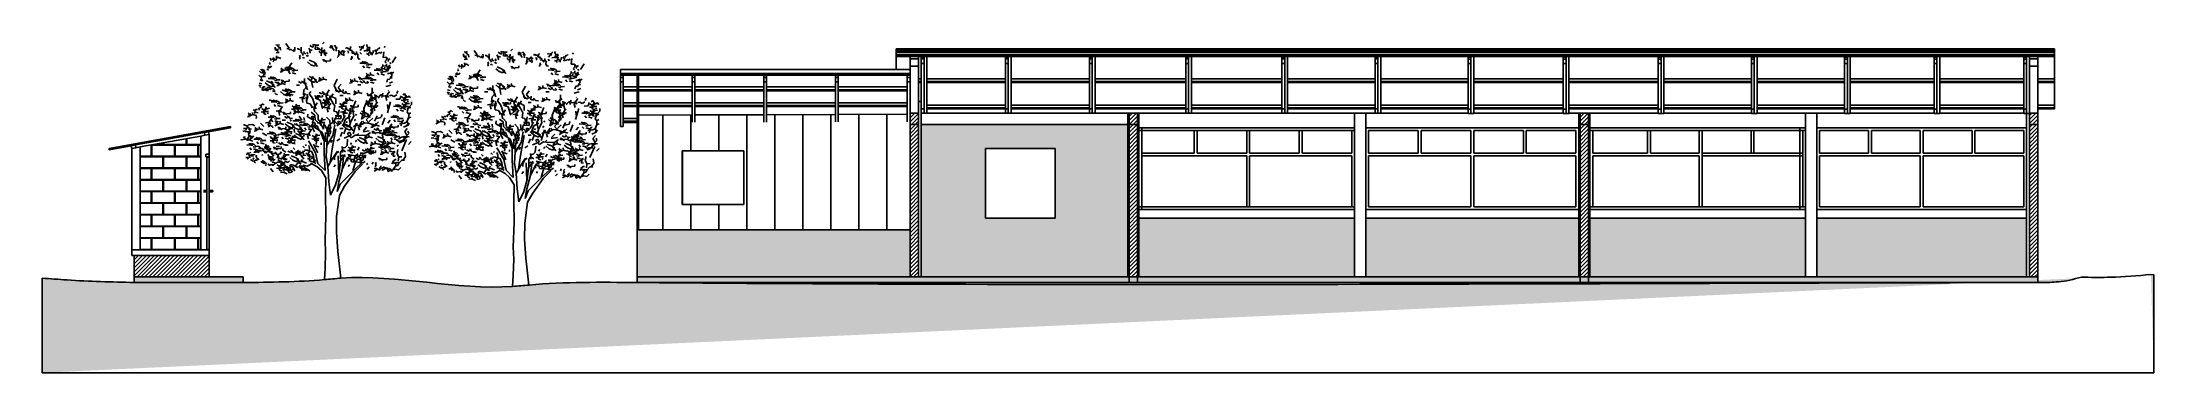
# Model space of a CAD drawing. Header units: metres. Extents: x 258817 to 259192, y 1878716 to 1878911.
# Drawn here: x 258996.43 to 259034.11, y 1878839.73 to 1878845.63 of the extents above; entities that cross this region are included whole.
import ezdxf

# ---------------------------------------------------------------- set-up
doc = ezdxf.new("R2010")
doc.units = ezdxf.units.M
doc.header["$MEASUREMENT"] = 0
doc.linetypes.add('0', pattern=[0])
doc.layers.add('SectionCutEdges', color=1, linetype='Continuous')
doc.layers.add('Vistas', color=7, linetype='Continuous')

# ---------------------------------------------------------------- blocks, each defined once
blk = doc.blocks.new('ar25-25')
at = {"linetype": '0'}
for p, q in [((36232, 5923), (36232, 5982)), ((36289, 5914), (36238, 5937)), ((36294, 6029), (36249, 6038)), ((36303, 5999), (36289, 6029)), ((36314, 5937), (36289, 5914)), ((36339, 6044), (36294, 6029)), ((36320, 5996), (36303, 5999)), ((36342, 5958), (36320, 5996)), ((36362, 5964), (36373, 5973)), ((36370, 5905), (36362, 5964)), ((36587, 5959), (36504, 6072)), ((36528, 5949), (36590, 5943)), ((36590, 5943), (36593, 5928)), ((36733, 5923), (36731, 5979)), ((36807, 5958), (36807, 5931)), ((36894, 5838), (36894, 5985)), ((37119, 5902), (37088, 5958)), ((37119, 6026), (37156, 6002)), ((37156, 6002), (37187, 5976)), ((37181, 6029), (37218, 6046)), ((37187, 5976), (37204, 5990)), ((37204, 5990), (37204, 6014)), ((37218, 6046), (37274, 6029)), ((37260, 6014), (37257, 5934)), ((37257, 5934), (37370, 5926)), ((37274, 6029), (37347, 6032)), ((37299, 5993), (37302, 5970)), ((37302, 5970), (37367, 5943)), ((37423, 5937), (37387, 5902)), ((37435, 5843), (37398, 5943)), ((37426, 5976), (37423, 5937)), ((37441, 6063), (37482, 6107)), ((37643, 6017), (37640, 5964)), ((37640, 5964), (37691, 5973)), ((37671, 6017), (37643, 6017)), ((37688, 5973), (37671, 6017)), ((37691, 5973), (37699, 6017)), ((37736, 5893), (37691, 5973)), ((37789, 5976), (37744, 6035)), ((37787, 5955), (37761, 5982)), ((37787, 5955), (37820, 5973)), ((37789, 5881), (37787, 5955)), ((38051, 5976), (38029, 5946)), ((38085, 5949), (38051, 5976)), ((38147, 5949), (38085, 5949)), ((38153, 5908), (38147, 5949)), ((38150, 5949), (38167, 5967)), ((38167, 5967), (38158, 5996)), ((38402, 5968), (38386, 6003)), ((38404, 5897), (38445, 5955)), ((38445, 5955), (38445, 6007)), ((38477, 5946), (38483, 6004)), ((38483, 6004), (38512, 6041)), ((38571, 6022), (38585, 6047)), ((38579, 5979), (38571, 6022)), ((38649, 5970), (38579, 5979)), ((38585, 5946), (38579, 5903)), ((38606, 5940), (38585, 5946)), ((38611, 5918), (38606, 5940)), ((38629, 5900), (38649, 5970)), ((38834, 5897), (38860, 5949)), ((38860, 5949), (38880, 5943)), ((38880, 5943), (38904, 5973)), ((39016, 5977), (39040, 6011)), ((35923, 5353), (35869, 5418)), ((35956, 5389), (35894, 5415)), ((36061, 5398), (36015, 5427)), ((36032, 5471), (36120, 5471)), ((36080, 5439), (36055, 5507)), ((36086, 5586), (36103, 5592)), ((36106, 5542), (36086, 5586)), ((36139, 5642), (36108, 5704)), ((36120, 5471), (36139, 5504)), ((36159, 5675), (36213, 5678)), ((36176, 5610), (36196, 5636)), ((36196, 5636), (36190, 5722)), ((36213, 5678), (36252, 5654)), ((36317, 5869), (36232, 5923)), ((36252, 5654), (36269, 5687)), ((36255, 5840), (36336, 5846)), ((36269, 5687), (36263, 5757)), ((36263, 5719), (36314, 5719)), ((36314, 5719), (36373, 5690)), ((36415, 5410), (36379, 5445)), ((36441, 5383), (36379, 5395)), ((36443, 5419), (36415, 5410)), ((36500, 5404), (36441, 5383)), ((36500, 5404), (36486, 5460)), ((36600, 5423), (36499, 5426)), ((36597, 5476), (36500, 5460)), ((36584, 5380), (36500, 5404)), ((36609, 5453), (36552, 5467)), ((36566, 5433), (36658, 5578)), ((36592, 5348), (36566, 5433)), ((36584, 5905), (36598, 5926)), ((36632, 5428), (36597, 5476)), ((36598, 5926), (36638, 5923)), ((36620, 5461), (36600, 5423)), ((36640, 5411), (36600, 5423)), ((36685, 5435), (36620, 5461)), ((36638, 5923), (36672, 5890)), ((36662, 5441), (36640, 5411)), ((36672, 5890), (36711, 5923)), ((36730, 5391), (36685, 5435)), ((36691, 5905), (36719, 5875)), ((36719, 5875), (36733, 5923)), ((36809, 5394), (36730, 5388)), ((36807, 5931), (36843, 5931)), ((36843, 5931), (36900, 5867)), ((36869, 5754), (36857, 5778)), ((36857, 5701), (36869, 5754)), ((36869, 5672), (36857, 5701)), ((36931, 5819), (36900, 5837)), ((36950, 5722), (36928, 5704)), ((36947, 5769), (36931, 5819)), ((36978, 5698), (36950, 5722)), ((36970, 5825), (36967, 5869)), ((37015, 5808), (36970, 5825)), ((37060, 5743), (37035, 5781)), ((37060, 5834), (37040, 5858)), ((37143, 5534), (37058, 5606)), ((37060, 5805), (37060, 5834)), ((37080, 5766), (37060, 5743)), ((37224, 5597), (37096, 5650)), ((37119, 5849), (37119, 5902)), ((37145, 5843), (37119, 5849)), ((37122, 5902), (37147, 5914)), ((37237, 5498), (37143, 5534)), ((37147, 5914), (37176, 5899)), ((37314, 5485), (37224, 5597)), ((37280, 5579), (37237, 5498)), ((37361, 5852), (37361, 5890)), ((37415, 5822), (37361, 5852)), ((37406, 5763), (37415, 5825)), ((37446, 5899), (37412, 5899)), ((37412, 5899), (37460, 5846)), ((37415, 5825), (37435, 5843)), ((37475, 5657), (37441, 5662)), ((37485, 5878), (37446, 5899)), ((37460, 5846), (37463, 5890)), ((37646, 5635), (37462, 5622)), ((37463, 5890), (37511, 5914)), ((37552, 5599), (37475, 5657)), ((37477, 5828), (37556, 5831)), ((37522, 5757), (37477, 5828)), ((37499, 5858), (37485, 5878)), ((37491, 5799), (37499, 5858)), ((37556, 5831), (37491, 5799)), ((37646, 5680), (37646, 5635)), ((37815, 5722), (37851, 5751)), ((37851, 5751), (37846, 5787)), ((37860, 5864), (37851, 5905)), ((37854, 5810), (37860, 5864)), ((37877, 5772), (37854, 5810)), ((37877, 5858), (37871, 5884)), ((37905, 5849), (37877, 5858)), ((37933, 5864), (37905, 5849)), ((37905, 5849), (37910, 5813)), ((37910, 5813), (37961, 5790)), ((37953, 5908), (37936, 5867)), ((37936, 5867), (37947, 5852)), ((37989, 5855), (37953, 5908)), ((38012, 5884), (37975, 5837)), ((37975, 5837), (37987, 5790)), ((37987, 5790), (37978, 5760)), ((38105, 5864), (38077, 5890)), ((38096, 5825), (38105, 5864)), ((38147, 5908), (38113, 5914)), ((38198, 5893), (38147, 5908)), ((38172, 5698), (38192, 5713)), ((38172, 5660), (38172, 5698)), ((38192, 5713), (38189, 5754)), ((38192, 5849), (38198, 5893)), ((38192, 5713), (38215, 5707)), ((38226, 5843), (38201, 5813)), ((38229, 5843), (38229, 5872)), ((38268, 5805), (38229, 5843)), ((38313, 5825), (38268, 5775)), ((38313, 5867), (38313, 5825)), ((38347, 5802), (38316, 5813)), ((38341, 5719), (38347, 5802)), ((38381, 5663), (38341, 5719)), ((38395, 5690), (38381, 5663)), ((38435, 5803), (38394, 5846)), ((38497, 5572), (38395, 5575)), ((38505, 5601), (38449, 5616)), ((38514, 5454), (38474, 5504)), ((38492, 5882), (38582, 5903)), ((38517, 5610), (38497, 5572)), ((38536, 5560), (38497, 5572)), ((38581, 5583), (38517, 5610)), ((38559, 5589), (38536, 5560)), ((38609, 5519), (38556, 5530)), ((38614, 5796), (38562, 5817)), ((38659, 5451), (38565, 5477)), ((38579, 5903), (38579, 5875)), ((38626, 5539), (38581, 5583)), ((38582, 5903), (38611, 5918)), ((38585, 5906), (38611, 5885)), ((38606, 5918), (38629, 5900)), ((38626, 5536), (38609, 5519)), ((38611, 5885), (38649, 5915)), ((38614, 5796), (38623, 5833)), ((38629, 5762), (38614, 5796)), ((38623, 5833), (38647, 5851)), ((38705, 5542), (38626, 5536)), ((38676, 5842), (38644, 5851)), ((38647, 5851), (38652, 5900)), ((38702, 5811), (38673, 5842)), ((38676, 5793), (38676, 5842)), ((38705, 5774), (38702, 5811)), ((38705, 5814), (38731, 5842)), ((38731, 5842), (38734, 5900)), ((38863, 5392), (38761, 5395)), ((38781, 5869), (38798, 5912)), ((38790, 5796), (38816, 5833)), ((38798, 5912), (38834, 5897)), ((38816, 5833), (38813, 5878)), ((38871, 5421), (38815, 5436)), ((38819, 5833), (38848, 5811)), ((38848, 5811), (38883, 5845)), ((38882, 5430), (38863, 5392)), ((38947, 5404), (38882, 5430)), ((38883, 5845), (38930, 5826)), ((38925, 5409), (38902, 5380)), ((38930, 5826), (38956, 5860)), ((38942, 5447), (38985, 5493)), ((38962, 5438), (38945, 5386)), ((38992, 5359), (38947, 5404)), ((39009, 5428), (38962, 5438)), ((38985, 5493), (38985, 5536)), ((38985, 5493), (39050, 5505)), ((39003, 5863), (38988, 5722)), ((38988, 5722), (39056, 5725)), ((39021, 5422), (39029, 5468)), ((39061, 5404), (39021, 5422)), ((39076, 5658), (39044, 5621)), ((39044, 5621), (39061, 5578)), ((39056, 5725), (39094, 5698)), ((39056, 5404), (39105, 5370)), ((39082, 5419), (39061, 5404)), ((39082, 5701), (39076, 5658)), ((39079, 5487), (39079, 5554)), ((39120, 5459), (39079, 5487)), ((39088, 5416), (39079, 5389)), ((39108, 5428), (39082, 5419)), ((39117, 5410), (39088, 5416)), ((39094, 5698), (39126, 5664)), ((39105, 5370), (39117, 5410)), ((39117, 5459), (39108, 5428)), ((39129, 5661), (39114, 5612)), ((39114, 5410), (39161, 5459)), ((39137, 5493), (39117, 5459)), ((39126, 5664), (39172, 5686)), ((39161, 5456), (39126, 5511)), ((39172, 5520), (39137, 5493)), ((39158, 5591), (39184, 5560)), ((39161, 5459), (39190, 5465)), ((39223, 5586), (39314, 5733)), ((35892, 5191), (35818, 5268)), ((35875, 4993), (35818, 5011)), ((35892, 5049), (35827, 5064)), ((35858, 4952), (35832, 4979)), ((35835, 5368), (35869, 5336)), ((35849, 5150), (35892, 5191)), ((35908, 5123), (35849, 5150)), ((35861, 5221), (35894, 5232)), ((35869, 5336), (35923, 5327)), ((35886, 4905), (35931, 4926)), ((35954, 4878), (35886, 4905)), ((35889, 4961), (35923, 4940)), ((35894, 5232), (35984, 5229)), ((35903, 5156), (35908, 5123)), ((35942, 5291), (35917, 5318)), ((35923, 5327), (35923, 5353)), ((35923, 4940), (35928, 4973)), ((35928, 4973), (35976, 4967)), ((35931, 4926), (35951, 4896)), ((35937, 5253), (35942, 5291)), ((35942, 5288), (35987, 5309)), ((35987, 4902), (35954, 4896)), ((35954, 4896), (35954, 4878)), ((35959, 5347), (35956, 5389)), ((35987, 5309), (35959, 5347)), ((36060, 5002), (35975, 5074)), ((36024, 4911), (35979, 4923)), ((35979, 4923), (35987, 4902)), ((35987, 4902), (36004, 4878)), ((36004, 4878), (36055, 4869)), ((36141, 5065), (36013, 5119)), ((36077, 4955), (36021, 4952)), ((36055, 4869), (36024, 4911)), ((36152, 5181), (36051, 5183)), ((36154, 4966), (36060, 5002)), ((36103, 4899), (36063, 4911)), ((36122, 4926), (36077, 4955)), ((36120, 4923), (36103, 4899)), ((36161, 5210), (36104, 5225)), ((36182, 4920), (36122, 4926)), ((36169, 5063), (36130, 5113)), ((36231, 4953), (36141, 5065)), ((36172, 5219), (36152, 5181)), ((36192, 5169), (36152, 5181)), ((36197, 5047), (36154, 4966)), ((36213, 4878), (36165, 4852)), ((36237, 5192), (36172, 5219)), ((36213, 4881), (36182, 4920)), ((36214, 5198), (36192, 5169)), ((36265, 5127), (36211, 5139)), ((36215, 4831), (36213, 4878)), ((36314, 5059), (36220, 5086)), ((36282, 5148), (36237, 5192)), ((36282, 5145), (36265, 5127)), ((36272, 4993), (36320, 5005)), ((36361, 5151), (36282, 5145)), ((36326, 5058), (36289, 5093)), ((36351, 5031), (36289, 5043)), ((36320, 5005), (36331, 5028)), ((36354, 5067), (36326, 5058)), ((36410, 5052), (36351, 5031)), ((36362, 5345), (36410, 5357)), ((36422, 5133), (36388, 5138)), ((36410, 5052), (36396, 5108)), ((36537, 4838), (36409, 4892)), ((36410, 5357), (36421, 5380)), ((36593, 5111), (36410, 5097)), ((36495, 5028), (36410, 5052)), ((36499, 5075), (36422, 5133)), ((36533, 4875), (36432, 4878)), ((36542, 4905), (36485, 4920)), ((36553, 4914), (36533, 4875)), ((36572, 4864), (36533, 4875)), ((36618, 4887), (36553, 4914)), ((36595, 4893), (36572, 4864)), ((36617, 5305), (36578, 5355)), ((36593, 5156), (36593, 5111)), ((36663, 4843), (36618, 4887)), ((36713, 5370), (36659, 5382)), ((36762, 5302), (36668, 5329)), ((36730, 5388), (36713, 5370)), ((36854, 5012), (36773, 5012)), ((36896, 5066), (36828, 5102)), ((36926, 5097), (36896, 5066)), ((36961, 5062), (36901, 5124)), ((36952, 5106), (36926, 5097)), ((36953, 4765), (36968, 4890)), ((37033, 5053), (36961, 5062)), ((36968, 4890), (37050, 4984)), ((36983, 5085), (36983, 5179)), ((37057, 4890), (36983, 5085)), ((37143, 5120), (37058, 5191)), ((37224, 5182), (37096, 5236)), ((37237, 5084), (37143, 5120)), ((37154, 5148), (37199, 5234)), ((37192, 4952), (37154, 5148)), ((37314, 5070), (37224, 5182)), ((37280, 5164), (37237, 5084)), ((37332, 5110), (37380, 5122)), ((37386, 5175), (37349, 5211)), ((37411, 5149), (37349, 5160)), ((37380, 5122), (37392, 5146)), ((37414, 5184), (37386, 5175)), ((37470, 5169), (37411, 5149)), ((37470, 5169), (37456, 5225)), ((37555, 5146), (37470, 5169)), ((37522, 4745), (37614, 4889)), ((37737, 5007), (37819, 5164)), ((37797, 4874), (37737, 5007)), ((37796, 4883), (37762, 4887)), ((37967, 4861), (37784, 4847)), ((37873, 4825), (37796, 4883)), ((37841, 4952), (37916, 5038)), ((37916, 4851), (37841, 4952)), ((37967, 4905), (37967, 4861)), ((38073, 4796), (38013, 4858)), ((38131, 5063), (38179, 5075)), ((38185, 5128), (38148, 5164)), ((38210, 5102), (38148, 5113)), ((38179, 5075), (38191, 5099)), ((38213, 5137), (38185, 5128)), ((38269, 5122), (38210, 5102)), ((38282, 4831), (38245, 4866)), ((38269, 5122), (38255, 5178)), ((38354, 5099), (38269, 5122)), ((38422, 5020), (38341, 5020)), ((38386, 5204), (38352, 5208)), ((38366, 4825), (38352, 4881)), ((38557, 5181), (38373, 5168)), ((38463, 5145), (38386, 5204)), ((38465, 5074), (38396, 5110)), ((38494, 5105), (38465, 5074)), ((38529, 5069), (38469, 5132)), ((38520, 5114), (38494, 5105)), ((38601, 5181), (38500, 5183)), ((38601, 5060), (38529, 5069)), ((38535, 5220), (38583, 5232)), ((38588, 5285), (38552, 5320)), ((38613, 5258), (38552, 5270)), ((38610, 5210), (38554, 5225)), ((38557, 5226), (38557, 5181)), ((38618, 5063), (38579, 5113)), ((38583, 5232), (38594, 5255)), ((38616, 5293), (38588, 5285)), ((38621, 5219), (38601, 5181)), ((38641, 5169), (38601, 5181)), ((38673, 5279), (38613, 5258)), ((38686, 5192), (38621, 5219)), ((38663, 5198), (38641, 5169)), ((38673, 5279), (38659, 5335)), ((38714, 5127), (38661, 5139)), ((38763, 5059), (38670, 5086)), ((38757, 5255), (38673, 5279)), ((38731, 5148), (38686, 5192)), ((38713, 4829), (38708, 4941)), ((38731, 5145), (38714, 5127)), ((38810, 5151), (38731, 5145)), ((38880, 5274), (38840, 5324)), ((38902, 5380), (38863, 5392)), ((38975, 5339), (38922, 5350)), ((39025, 5271), (38931, 5297)), ((38992, 5356), (38975, 5339)), ((39071, 5362), (38992, 5356)), ((39057, 4978), (39190, 5013)), ((39082, 5092), (39094, 5135)), ((39094, 5135), (39108, 5165)), ((39102, 5306), (39132, 5306)), ((39108, 5165), (39146, 5156)), ((39115, 4874), (39123, 4882)), ((39132, 5306), (39175, 5321)), ((39146, 5156), (39184, 5199)), ((39148, 5065), (39231, 5100)), ((39205, 5343), (39172, 5318)), ((39175, 5321), (39193, 5291)), ((39178, 5223), (39225, 5260)), ((39178, 5199), (39178, 5223)), ((39184, 5199), (39219, 5202)), ((39193, 5291), (39216, 5312)), ((39216, 5312), (39205, 5343)), ((39208, 5248), (39213, 5312)), ((39213, 5312), (39266, 5343)), ((39339, 4796), (39364, 4865)), ((35663, 4262), (35649, 4318)), ((35714, 4362), (35672, 4383)), ((35728, 4327), (35697, 4297)), ((35723, 4327), (35714, 4362)), ((35717, 4362), (35740, 4389)), ((35801, 4306), (35728, 4327)), ((35740, 4389), (35782, 4389)), ((35818, 4424), (35886, 4442)), ((35821, 4377), (35818, 4424)), ((35866, 4495), (35832, 4501)), ((35866, 4495), (35917, 4539)), ((35886, 4442), (35866, 4495)), ((35918, 4327), (35873, 4329)), ((35935, 4383), (35887, 4415)), ((35917, 4539), (35951, 4504)), ((35941, 4341), (35918, 4324)), ((35944, 4300), (35918, 4327)), ((35941, 4359), (35935, 4383)), ((35938, 4385), (35989, 4406)), ((35941, 4362), (35977, 4368)), ((35941, 4341), (35941, 4359)), ((35960, 4321), (35941, 4341)), ((35958, 4318), (35944, 4303)), ((35986, 4344), (35958, 4318)), ((35991, 4409), (35980, 4365)), ((35980, 4365), (35986, 4344)), ((35989, 4406), (35989, 4456)), ((35989, 4456), (36020, 4409)), ((36028, 4412), (35991, 4409)), ((36065, 4341), (35991, 4341)), ((36020, 4409), (36036, 4427)), ((36084, 4421), (36028, 4412)), ((36108, 4633), (36080, 4633)), ((36182, 4604), (36108, 4633)), ((36227, 4586), (36126, 4589)), ((36235, 4616), (36179, 4630)), ((36198, 4631), (36182, 4604)), ((36244, 4468), (36204, 4518)), ((36266, 4769), (36227, 4810)), ((36247, 4624), (36227, 4586)), ((36266, 4574), (36227, 4586)), ((36311, 4598), (36247, 4624)), ((36358, 4365), (36261, 4349)), ((36286, 4787), (36266, 4769)), ((36289, 4604), (36266, 4574)), ((36340, 4533), (36286, 4545)), ((36389, 4465), (36295, 4492)), ((36356, 4554), (36311, 4598)), ((36327, 4323), (36419, 4467)), ((36353, 4237), (36327, 4323)), ((36356, 4551), (36340, 4533)), ((36435, 4557), (36356, 4551)), ((36393, 4317), (36358, 4365)), ((36456, 4775), (36371, 4847)), ((36452, 4312), (36418, 4316)), ((36550, 4740), (36456, 4775)), ((36481, 4563), (36529, 4574)), ((36535, 4628), (36498, 4663)), ((36560, 4601), (36498, 4613)), ((36550, 4757), (36511, 4808)), ((36529, 4574), (36540, 4598)), ((36563, 4636), (36535, 4628)), ((36627, 4726), (36537, 4838)), ((36593, 4820), (36550, 4740)), ((36619, 4622), (36560, 4601)), ((36646, 4822), (36592, 4834)), ((36695, 4754), (36601, 4781)), ((36619, 4622), (36605, 4678)), ((36704, 4598), (36619, 4622)), ((36623, 4334), (36623, 4290)), ((36663, 4840), (36646, 4822)), ((36695, 4397), (36650, 4400)), ((36741, 4846), (36663, 4840)), ((36712, 4453), (36664, 4485)), ((36717, 4412), (36695, 4394)), ((36720, 4370), (36695, 4397)), ((36744, 4346), (36707, 4381)), ((36769, 4319), (36707, 4331)), ((36717, 4429), (36712, 4453)), ((36714, 4456), (36765, 4477)), ((36817, 4414), (36715, 4417)), ((36717, 4432), (36754, 4438)), ((36717, 4412), (36717, 4429)), ((36737, 4391), (36717, 4412)), ((36734, 4388), (36720, 4373)), ((36720, 4373), (36734, 4347)), ((36762, 4415), (36734, 4388)), ((36734, 4347), (36779, 4338)), ((36738, 4293), (36749, 4316)), ((36772, 4355), (36744, 4346)), ((36768, 4479), (36757, 4435)), ((36757, 4435), (36762, 4415)), ((36765, 4477), (36765, 4527)), ((36765, 4527), (36796, 4479)), ((36805, 4482), (36768, 4479)), ((36841, 4412), (36768, 4412)), ((36825, 4443), (36769, 4458)), ((36828, 4340), (36769, 4319)), ((36834, 4296), (36794, 4346)), ((36796, 4479), (36813, 4497)), ((36836, 4356), (36802, 4370)), ((36861, 4491), (36805, 4482)), ((36828, 4340), (36814, 4396)), ((36837, 4452), (36817, 4414)), ((36856, 4402), (36817, 4414)), ((36913, 4316), (36828, 4340)), ((36901, 4426), (36837, 4452)), ((36948, 4702), (36851, 4686)), ((36879, 4432), (36856, 4402)), ((36929, 4361), (36876, 4373)), ((36979, 4293), (36885, 4320)), ((36946, 4381), (36901, 4426)), ((36917, 4659), (37009, 4803)), ((36942, 4573), (36917, 4659)), ((36946, 4379), (36929, 4361)), ((37025, 4384), (36946, 4379)), ((36983, 4654), (36948, 4702)), ((37042, 4553), (37020, 4718)), ((37035, 4608), (37065, 4702)), ((37065, 4702), (37042, 4780)), ((37125, 4538), (37042, 4553)), ((37102, 4788), (37140, 4851)), ((37184, 4679), (37102, 4788)), ((37184, 4444), (37125, 4538)), ((37246, 4459), (37149, 4443)), ((37244, 4248), (37154, 4319)), ((37252, 4467), (37184, 4679)), ((37216, 4416), (37308, 4561)), ((37241, 4331), (37216, 4416)), ((37266, 4734), (37232, 4739)), ((37282, 4411), (37246, 4459)), ((37378, 4632), (37252, 4679)), ((37437, 4712), (37253, 4699)), ((37326, 4248), (37259, 4327)), ((37343, 4676), (37266, 4734)), ((37384, 4739), (37303, 4739)), ((37427, 4792), (37358, 4828)), ((37438, 4436), (37378, 4632)), ((37423, 4420), (37558, 4538)), ((37457, 4824), (37427, 4792)), ((37491, 4788), (37431, 4850)), ((37479, 4561), (37434, 4564)), ((37437, 4757), (37437, 4712)), ((37496, 4617), (37448, 4650)), ((37552, 4788), (37455, 4772)), ((37482, 4833), (37457, 4824)), ((37501, 4576), (37479, 4558)), ((37504, 4535), (37479, 4561)), ((37563, 4779), (37491, 4788)), ((37590, 4451), (37493, 4435)), ((37501, 4594), (37496, 4617)), ((37498, 4620), (37549, 4641)), ((37501, 4597), (37538, 4602)), ((37501, 4576), (37501, 4594)), ((37521, 4555), (37501, 4576)), ((37518, 4552), (37504, 4538)), ((37504, 4538), (37518, 4511)), ((37546, 4579), (37518, 4552)), ((37518, 4511), (37563, 4502)), ((37547, 4659), (37522, 4745)), ((37552, 4644), (37541, 4600)), ((37541, 4600), (37546, 4579)), ((37549, 4641), (37549, 4691)), ((37549, 4691), (37580, 4644)), ((37588, 4740), (37552, 4788)), ((37589, 4647), (37552, 4644)), ((37625, 4576), (37552, 4576)), ((37558, 4538), (37647, 4749)), ((37559, 4409), (37651, 4553)), ((37585, 4323), (37559, 4409)), ((37580, 4644), (37597, 4661)), ((37620, 4520), (37586, 4535)), ((37645, 4656), (37589, 4647)), ((37625, 4403), (37590, 4451)), ((37640, 4679), (37714, 4788)), ((37714, 4546), (37640, 4679)), ((37670, 4726), (37782, 4671)), ((37752, 4483), (37714, 4546)), ((37729, 4350), (37752, 4483)), ((37804, 4334), (37729, 4350)), ((37782, 4671), (37782, 4538)), ((37856, 4186), (37804, 4334)), ((37841, 4248), (37864, 4381)), ((37904, 4459), (37859, 4462)), ((37921, 4516), (37873, 4548)), ((37966, 4746), (37885, 4746)), ((38000, 4342), (37903, 4326)), ((37927, 4474), (37904, 4457)), ((37930, 4433), (37904, 4459)), ((37927, 4492), (37921, 4516)), ((37924, 4518), (37975, 4539)), ((37927, 4495), (37964, 4501)), ((37927, 4474), (37927, 4492)), ((37947, 4454), (37927, 4474)), ((37944, 4451), (37930, 4436)), ((37930, 4436), (37944, 4409)), ((38009, 4800), (37941, 4836)), ((37972, 4477), (37944, 4451)), ((37944, 4409), (37989, 4400)), ((37978, 4542), (37966, 4498)), ((37966, 4498), (37972, 4477)), ((37970, 4299), (38062, 4443)), ((37975, 4539), (37975, 4589)), ((37975, 4589), (38006, 4542)), ((38014, 4545), (37978, 4542)), ((38051, 4474), (37978, 4474)), ((38036, 4294), (38000, 4342)), ((38005, 4578), (38052, 4590)), ((38006, 4542), (38023, 4560)), ((38039, 4831), (38009, 4800)), ((38045, 4418), (38011, 4433)), ((38071, 4554), (38014, 4545)), ((38058, 4643), (38021, 4679)), ((38083, 4617), (38021, 4628)), ((38065, 4840), (38039, 4831)), ((38052, 4590), (38064, 4614)), ((38121, 4354), (38053, 4390)), ((38086, 4652), (38058, 4643)), ((38146, 4787), (38073, 4796)), ((38142, 4637), (38083, 4617)), ((38110, 4225), (38155, 4374)), ((38112, 4257), (38178, 4318)), ((38151, 4386), (38121, 4354)), ((38185, 4350), (38125, 4412)), ((38142, 4637), (38128, 4693)), ((38227, 4614), (38142, 4637)), ((38177, 4484), (38143, 4488)), ((38177, 4395), (38151, 4386)), ((38155, 4374), (38155, 4428)), ((38348, 4462), (38164, 4448)), ((38254, 4426), (38177, 4484)), ((38258, 4341), (38185, 4350)), ((38207, 4420), (38289, 4616)), ((38237, 4225), (38207, 4420)), ((38229, 4766), (38276, 4778)), ((38307, 4804), (38245, 4816)), ((38276, 4778), (38288, 4801)), ((38310, 4840), (38282, 4831)), ((38366, 4825), (38307, 4804)), ((38348, 4506), (38348, 4462)), ((38451, 4801), (38366, 4825)), ((38439, 4147), (38506, 4413)), ((38568, 4298), (38440, 4352)), ((38498, 4420), (38581, 4624)), ((38521, 4256), (38498, 4420)), ((38576, 4530), (38531, 4533)), ((38593, 4586), (38545, 4618)), ((38599, 4545), (38576, 4527)), ((38602, 4503), (38576, 4530)), ((38611, 4743), (38585, 4807)), ((38599, 4562), (38593, 4586)), ((38596, 4589), (38647, 4610)), ((38599, 4565), (38636, 4571)), ((38599, 4545), (38599, 4562)), ((38619, 4524), (38599, 4545)), ((38616, 4521), (38602, 4506)), ((38602, 4506), (38616, 4480)), ((38754, 4834), (38611, 4743)), ((38644, 4548), (38616, 4521)), ((38616, 4480), (38661, 4471)), ((38650, 4612), (38638, 4568)), ((38638, 4568), (38644, 4548)), ((38708, 4717), (38641, 4754)), ((38647, 4610), (38647, 4660)), ((38647, 4660), (38678, 4612)), ((38686, 4615), (38650, 4612)), ((38723, 4545), (38650, 4545)), ((38730, 4311), (38663, 4538)), ((38663, 4381), (38864, 4491)), ((38715, 4319), (38663, 4381)), ((38667, 4684), (38708, 4717)), ((38692, 4636), (38667, 4684)), ((38678, 4612), (38695, 4630)), ((38682, 4775), (38713, 4829)), ((38703, 4711), (38682, 4775)), ((38717, 4489), (38683, 4503)), ((38743, 4624), (38686, 4615)), ((38784, 4483), (38687, 4467)), ((38794, 4647), (38697, 4706)), ((38697, 4706), (38697, 4631)), ((38703, 4647), (38784, 4706)), ((38754, 4440), (38846, 4584)), ((38779, 4354), (38754, 4440)), ((38784, 4706), (38774, 4775)), ((38820, 4435), (38784, 4483)), ((38815, 4759), (38800, 4658)), ((38800, 4658), (38820, 4572)), ((38871, 4700), (38815, 4759)), ((38922, 4765), (38861, 4684)), ((38968, 4765), (38922, 4765)), ((38953, 4695), (38983, 4807)), ((39091, 4749), (38994, 4733)), ((39060, 4706), (39152, 4850)), ((39085, 4620), (39060, 4706)), ((39126, 4700), (39091, 4749)), ((39098, 4309), (39181, 4587)), ((39113, 4420), (39100, 4520)), ((39203, 4754), (39152, 4743)), ((39264, 4722), (39203, 4754)), ((39356, 4469), (39254, 4472)), ((39336, 4765), (39264, 4722)), ((39364, 4498), (39308, 4513)), ((39417, 4658), (39315, 4652)), ((39372, 4351), (39333, 4401)), ((39375, 4507), (39356, 4469)), ((39395, 4457), (39356, 4469)), ((39440, 4480), (39375, 4507)), ((39417, 4486), (39395, 4457)), ((39468, 4416), (39415, 4427)), ((39448, 4743), (39417, 4658)), ((39518, 4348), (39424, 4374)), ((39485, 4436), (39440, 4480)), ((39495, 4624), (39450, 4627)), ((39495, 4452), (39450, 4455)), ((39512, 4680), (39464, 4712)), ((39512, 4508), (39464, 4540)), ((39485, 4433), (39468, 4416)), ((39564, 4439), (39485, 4433)), ((39517, 4639), (39495, 4621)), ((39520, 4597), (39495, 4624)), ((39517, 4466), (39495, 4449)), ((39520, 4425), (39495, 4452)), ((39535, 4797), (39499, 4759)), ((39517, 4656), (39512, 4680)), ((39517, 4484), (39512, 4508)), ((39515, 4683), (39565, 4703)), ((39515, 4511), (39565, 4531)), ((39517, 4659), (39554, 4665)), ((39517, 4639), (39517, 4656)), ((39537, 4618), (39517, 4639)), ((39517, 4487), (39554, 4493)), ((39517, 4466), (39517, 4484)), ((39537, 4446), (39517, 4466)), ((39534, 4615), (39520, 4600)), ((39520, 4600), (39534, 4574)), ((39534, 4443), (39520, 4428)), ((39520, 4428), (39534, 4402)), ((39562, 4641), (39534, 4615)), ((39534, 4574), (39579, 4565)), ((39562, 4469), (39534, 4443)), ((39534, 4402), (39579, 4393)), ((39586, 4690), (39535, 4797)), ((39568, 4706), (39557, 4662)), ((39557, 4662), (39562, 4641)), ((39568, 4534), (39557, 4490)), ((39557, 4490), (39562, 4469)), ((39565, 4703), (39565, 4754)), ((39565, 4754), (39596, 4706)), ((39565, 4531), (39565, 4581)), ((39565, 4581), (39596, 4534)), ((39605, 4709), (39568, 4706)), ((39641, 4639), (39568, 4639)), ((39605, 4537), (39568, 4534)), ((39641, 4466), (39568, 4466)), ((39596, 4706), (39613, 4724)), ((39596, 4534), (39613, 4552)), ((39601, 4326), (39632, 4422)), ((39642, 4273), (39601, 4326)), ((39636, 4582), (39602, 4597)), ((39636, 4410), (39602, 4425)), ((39661, 4718), (39605, 4709)), ((39661, 4546), (39605, 4537)), ((39647, 4743), (39606, 4700)), ((39632, 4422), (39693, 4444)), ((39642, 4444), (39713, 4519)), ((39688, 4695), (39647, 4743)), ((39713, 4519), (39713, 4588)), ((35469, 3843), (35407, 3831)), ((35520, 3967), (35419, 4008)), ((35483, 3908), (35427, 3908)), ((35492, 3816), (35469, 3843)), ((35542, 3928), (35483, 3908)), ((35483, 3908), (35495, 3867)), ((35573, 3822), (35511, 3825)), ((35540, 3931), (35520, 3967)), ((35526, 4203), (35573, 4215)), ((35551, 3999), (35526, 3970)), ((35579, 4268), (35542, 4303)), ((35604, 4241), (35542, 4253)), ((35582, 3896), (35542, 3928)), ((35573, 3769), (35545, 3799)), ((35545, 3746), (35596, 3793)), ((35604, 3840), (35548, 3887)), ((35649, 4005), (35551, 3999)), ((35568, 3869), (35582, 3896)), ((35571, 3822), (35604, 3840)), ((35573, 4215), (35585, 4238)), ((35596, 3793), (35573, 3822)), ((35607, 4277), (35579, 4268)), ((35624, 3893), (35582, 3896)), ((35663, 4262), (35604, 4241)), ((35709, 3973), (35649, 4005)), ((35748, 4238), (35663, 4262)), ((35697, 3835), (35745, 3847)), ((35751, 3900), (35714, 3935)), ((35776, 3874), (35714, 3885)), ((35745, 3847), (35756, 3871)), ((35759, 4206), (35748, 4238)), ((35748, 4162), (35759, 4206)), ((35779, 3909), (35751, 3900)), ((35835, 3894), (35776, 3874)), ((35835, 3894), (35821, 3950)), ((35920, 3871), (35835, 3894)), ((35941, 3953), (35858, 4040)), ((36015, 3728), (35907, 3788)), ((35944, 4303), (35958, 4276)), ((35958, 4276), (36003, 4268)), ((36081, 4068), (35984, 4052)), ((36059, 4285), (36025, 4300)), ((36130, 3772), (36028, 3775)), ((36152, 4195), (36051, 4198)), ((36051, 4025), (36143, 4170)), ((36076, 3940), (36051, 4025)), ((36117, 4020), (36081, 4068)), ((36138, 3802), (36082, 3817)), ((36164, 3953), (36090, 3988)), ((36161, 4224), (36104, 4239)), ((36169, 4077), (36130, 4127)), ((36150, 3811), (36130, 3772)), ((36214, 3784), (36150, 3811)), ((36172, 4233), (36152, 4195)), ((36192, 4183), (36152, 4195)), ((36173, 3919), (36164, 3953)), ((36192, 3790), (36169, 3761)), ((36237, 4207), (36172, 4233)), ((36214, 4213), (36192, 4183)), ((36265, 4142), (36211, 4154)), ((36259, 3740), (36214, 3784)), ((36314, 4074), (36220, 4101)), ((36227, 3976), (36275, 3988)), ((36282, 4162), (36237, 4207)), ((36281, 4041), (36244, 4076)), ((36306, 4014), (36244, 4026)), ((36282, 4159), (36265, 4142)), ((36275, 3988), (36287, 4011)), ((36309, 4050), (36281, 4041)), ((36361, 4165), (36282, 4159)), ((36333, 3929), (36299, 3933)), ((36365, 4035), (36306, 4014)), ((36504, 3906), (36320, 3893)), ((36410, 3870), (36333, 3929)), ((36365, 4035), (36351, 4091)), ((36450, 4011), (36365, 4035)), ((36430, 3786), (36373, 3801)), ((36495, 4121), (36414, 4121)), ((36441, 3795), (36421, 3757)), ((36623, 4290), (36440, 4276)), ((36506, 3769), (36441, 3795)), ((36529, 4254), (36452, 4312)), ((36538, 4174), (36470, 4210)), ((36516, 3810), (36470, 3813)), ((36532, 3866), (36485, 3899)), ((36575, 3954), (36490, 4026)), ((36504, 3951), (36504, 3906)), ((36538, 3825), (36516, 3807)), ((36541, 3784), (36516, 3810)), ((36657, 4017), (36528, 4070)), ((36538, 3843), (36532, 3866)), ((36535, 3869), (36586, 3890)), ((36568, 4206), (36538, 4174)), ((36538, 3846), (36575, 3852)), ((36538, 3825), (36538, 3843)), ((36558, 3804), (36538, 3825)), ((36555, 3801), (36541, 3787)), ((36541, 3787), (36555, 3760)), ((36602, 4170), (36542, 4232)), ((36583, 3828), (36555, 3801)), ((36594, 4215), (36568, 4206)), ((36669, 3918), (36575, 3954)), ((36589, 3893), (36577, 3849)), ((36577, 3849), (36583, 3828)), ((36586, 3890), (36586, 3940)), ((36586, 3940), (36617, 3893)), ((36625, 3896), (36589, 3893)), ((36662, 3825), (36589, 3825)), ((36675, 4161), (36602, 4170)), ((36637, 4092), (36612, 4136)), ((36617, 3893), (36634, 3911)), ((36656, 3769), (36623, 3784)), ((36682, 3905), (36625, 3896)), ((36746, 3905), (36657, 4017)), ((36712, 3999), (36669, 3918)), ((36762, 3907), (36677, 3979)), ((36787, 4101), (36686, 4104)), ((36690, 4281), (36738, 4293)), ((36843, 3970), (36715, 4023)), ((36728, 3806), (36720, 3893)), ((36795, 4131), (36739, 4145)), ((36881, 3727), (36752, 3781)), ((36856, 3871), (36762, 3907)), ((36804, 3983), (36764, 4033)), ((36807, 4139), (36787, 4101)), ((36826, 4089), (36787, 4101)), ((36854, 3812), (36806, 3844)), ((36871, 4113), (36807, 4139)), ((36849, 4119), (36826, 4089)), ((36933, 3858), (36843, 3970)), ((36910, 4118), (36844, 4223)), ((36900, 4048), (36846, 4060)), ((36859, 3788), (36854, 3812)), ((36949, 3980), (36855, 4007)), ((36899, 3952), (36856, 3871)), ((36856, 3814), (36907, 3835)), ((36859, 3791), (36896, 3797)), ((36859, 3770), (36859, 3788)), ((36916, 4069), (36871, 4113)), ((36910, 3838), (36899, 3794)), ((36899, 3794), (36904, 3773)), ((36916, 4066), (36900, 4048)), ((37003, 3992), (36902, 3994)), ((36907, 3835), (36907, 3885)), ((36907, 3885), (36938, 3838)), ((36946, 3841), (36910, 3838)), ((36995, 4072), (36916, 4066)), ((36938, 3838), (36955, 3856)), ((37003, 3850), (36946, 3841)), ((37012, 4021), (36956, 4036)), ((36977, 4110), (36968, 4188)), ((37020, 3874), (36981, 3924)), ((37023, 4030), (37003, 3992)), ((37043, 3980), (37003, 3992)), ((37088, 4003), (37023, 4030)), ((37065, 4009), (37043, 3980)), ((37057, 4201), (37065, 4272)), ((37199, 4123), (37057, 4201)), ((37059, 3728), (37151, 3872)), ((37116, 3938), (37063, 3950)), ((37166, 3870), (37072, 3897)), ((37133, 3959), (37088, 4003)), ((37133, 3956), (37116, 3938)), ((37212, 3962), (37133, 3956)), ((37429, 3808), (37151, 3999)), ((37154, 4194), (37207, 4217)), ((37199, 4123), (37154, 4194)), ((37237, 4061), (37169, 4061)), ((37237, 3818), (37169, 3959)), ((37184, 3990), (37199, 4123)), ((37207, 4217), (37199, 4123)), ((37304, 3975), (37222, 3990)), ((37281, 3936), (37237, 4061)), ((37252, 4131), (37244, 4248)), ((37356, 4037), (37252, 4131)), ((37349, 3873), (37304, 3975)), ((37352, 4045), (37307, 4048)), ((37369, 4101), (37321, 4133)), ((37326, 4139), (37326, 4248)), ((37374, 4060), (37352, 4042)), ((37377, 4018), (37352, 4045)), ((37374, 4077), (37369, 4101)), ((37372, 4104), (37422, 4125)), ((37374, 4080), (37411, 4086)), ((37374, 4060), (37374, 4077)), ((37394, 4039), (37374, 4060)), ((37391, 4036), (37377, 4021)), ((37377, 4021), (37391, 3995)), ((37386, 3817), (37481, 3581)), ((37419, 4063), (37391, 4036)), ((37391, 3995), (37436, 3986)), ((37468, 3889), (37393, 4045)), ((37425, 4127), (37414, 4083)), ((37414, 4083), (37419, 4063)), ((37422, 4125), (37422, 4175)), ((37422, 4175), (37453, 4127)), ((37462, 4130), (37425, 4127)), ((37498, 4060), (37425, 4060)), ((37516, 3562), (37429, 3808)), ((37453, 4127), (37470, 4145)), ((37493, 4004), (37459, 4018)), ((37518, 4139), (37462, 4130)), ((37476, 4029), (37468, 3889)), ((37558, 3881), (37476, 4029)), ((37516, 3808), (37516, 3562)), ((37625, 4108), (37543, 4194)), ((37550, 3873), (37602, 3936)), ((37550, 3771), (37565, 3912)), ((37617, 3701), (37550, 3873)), ((37559, 3626), (37594, 3844)), ((37565, 3912), (37617, 4006)), ((37602, 3936), (37610, 3826)), ((37610, 3826), (37655, 3928)), ((37617, 4006), (37707, 4061)), ((37640, 3998), (37625, 4108)), ((37631, 3762), (37656, 3858)), ((37655, 3928), (37640, 3998)), ((37690, 3389), (37785, 3899)), ((37707, 4061), (37692, 4186)), ((37707, 3726), (37759, 3999)), ((37737, 4014), (37759, 4162)), ((37759, 4162), (37841, 4248)), ((37916, 4233), (37767, 4233)), ((37849, 3990), (37767, 4076)), ((37782, 4162), (37909, 4155)), ((37804, 3975), (37924, 4061)), ((37924, 4061), (37841, 4092)), ((37841, 4092), (37849, 3990)), ((37966, 3909), (37885, 3909)), ((37897, 3702), (37946, 3814)), ((37909, 4155), (37916, 4233)), ((37938, 4084), (38021, 4240)), ((38009, 3963), (37941, 3999)), ((37961, 3967), (38028, 4147)), ((38054, 3899), (37968, 3971)), ((37995, 4213), (37970, 4299)), ((37989, 3773), (38044, 3931)), ((38078, 4301), (37997, 4301)), ((38135, 3962), (38007, 4016)), ((38039, 3994), (38009, 3963)), ((38073, 3959), (38013, 4021)), ((38028, 4147), (38155, 4217)), ((38065, 4003), (38039, 3994)), ((38046, 4049), (38071, 4084)), ((38148, 3863), (38054, 3899)), ((38146, 3950), (38073, 3959)), ((38133, 3810), (38073, 3771)), ((38148, 4037), (38110, 4225)), ((38118, 3928), (38162, 4084)), ((38170, 3732), (38133, 3810)), ((38225, 3850), (38135, 3962)), ((38191, 3944), (38148, 3863)), ((38162, 4084), (38237, 4225)), ((38222, 3773), (38263, 3903)), ((38236, 3945), (38336, 4031)), ((38253, 4110), (38294, 4136)), ((38263, 3903), (38304, 4046)), ((38286, 4240), (38311, 4275)), ((38389, 3990), (38292, 3974)), ((38344, 3762), (38361, 3780)), ((38358, 3947), (38450, 4091)), ((38384, 3861), (38358, 3947)), ((38386, 3982), (38521, 4053)), ((38424, 3942), (38389, 3990)), ((38487, 4236), (38402, 4307)), ((38521, 4209), (38439, 4147)), ((38469, 4066), (38493, 4084)), ((38477, 3823), (38634, 3849)), ((38485, 3849), (38568, 3936)), ((38581, 4200), (38487, 4236)), ((38521, 4053), (38603, 4045)), ((38558, 4131), (38715, 4303)), ((38640, 4037), (38558, 4131)), ((38558, 3724), (38663, 3803)), ((38658, 4186), (38568, 4298)), ((38624, 4280), (38581, 4200)), ((38603, 4045), (38797, 3990)), ((38634, 4084), (38725, 4170)), ((38655, 4295), (38730, 4311)), ((38677, 3929), (38724, 3941)), ((38730, 3994), (38693, 4029)), ((38755, 3967), (38693, 3979)), ((38780, 3808), (38699, 3808)), ((38737, 3827), (38703, 3831)), ((38724, 3941), (38736, 3964)), ((38908, 3805), (38724, 3791)), ((38758, 4003), (38730, 3994)), ((38814, 3769), (38737, 3827)), ((38815, 3988), (38755, 3967)), ((38823, 3861), (38755, 3897)), ((38771, 4089), (38839, 4233)), ((38784, 4153), (38941, 4188)), ((38797, 3990), (38872, 4076)), ((38815, 3988), (38800, 4044)), ((38899, 3964), (38815, 3988)), ((38853, 3893), (38823, 3861)), ((38887, 3857), (38827, 3920)), ((38878, 3902), (38853, 3893)), ((38960, 3848), (38887, 3857)), ((38994, 3794), (38897, 3778)), ((38908, 3849), (38908, 3805)), ((38935, 4204), (38963, 4262)), ((38963, 4003), (39031, 4175)), ((38963, 3751), (39055, 3896)), ((39017, 3787), (38972, 3790)), ((39034, 3843), (38986, 3875)), ((39029, 3746), (38994, 3794)), ((39039, 3802), (39017, 3784)), ((39042, 3760), (39017, 3787)), ((39039, 3819), (39034, 3843)), ((39037, 3846), (39087, 3866)), ((39039, 3822), (39076, 3828)), ((39039, 3802), (39039, 3819)), ((39059, 3781), (39039, 3802)), ((39056, 3778), (39042, 3763)), ((39150, 3927), (39053, 3911)), ((39085, 3804), (39056, 3778)), ((39090, 3869), (39079, 3825)), ((39079, 3825), (39085, 3804)), ((39087, 3866), (39087, 3917)), ((39087, 3917), (39118, 3869)), ((39127, 3872), (39090, 3869)), ((39163, 3802), (39090, 3802)), ((39113, 4046), (39168, 4118)), ((39118, 3869), (39135, 3887)), ((39120, 3884), (39212, 4029)), ((39145, 3799), (39120, 3884)), ((39183, 3881), (39127, 3872)), ((39211, 3807), (39143, 3842)), ((39186, 3879), (39150, 3927)), ((39215, 3763), (39158, 3778)), ((39200, 3968), (39166, 3972)), ((39288, 4195), (39187, 4198)), ((39371, 3945), (39187, 3932)), ((39277, 3910), (39200, 3968)), ((39241, 3838), (39211, 3807)), ((39275, 3802), (39215, 3865)), ((39297, 4224), (39240, 4239)), ((39267, 3847), (39241, 3838)), ((39305, 4077), (39266, 4127)), ((39348, 3793), (39275, 3802)), ((39308, 4233), (39288, 4195)), ((39328, 4183), (39288, 4195)), ((39373, 4207), (39308, 4233)), ((39350, 4213), (39328, 4183)), ((39401, 4142), (39347, 4154)), ((39450, 4074), (39356, 4101)), ((39371, 3990), (39371, 3945)), ((39418, 4162), (39373, 4207)), ((39418, 4159), (39401, 4142)), ((39535, 4043), (39407, 4027)), ((39497, 4165), (39418, 4159)), ((39443, 3973), (39484, 4107)), ((39484, 4107), (39519, 4112)), ((39509, 3936), (39627, 3989)), ((39596, 4075), (39535, 4043)), ((39540, 3829), (39606, 3904)), ((39596, 3727), (39540, 3829)), ((39565, 3695), (39642, 3775)), ((39596, 4075), (39637, 4182)), ((39627, 4053), (39596, 4075)), ((39606, 3994), (39627, 4053)), ((39642, 3775), (39622, 3834)), ((39627, 3989), (39652, 4043)), ((39637, 4155), (39642, 4278)), ((39637, 4182), (39698, 4198)), ((39642, 4278), (39693, 4310)), ((35413, 3628), (35359, 3616)), ((35489, 3628), (35413, 3692)), ((35483, 3631), (35413, 3628)), ((35447, 3663), (35458, 3698)), ((35528, 3607), (35483, 3631)), ((35534, 3645), (35489, 3628)), ((35517, 3232), (35500, 3271)), ((35607, 3483), (35506, 3486)), ((35579, 3223), (35526, 3294)), ((35573, 3619), (35528, 3607)), ((35531, 3645), (35545, 3681)), ((35571, 3619), (35534, 3645)), ((35602, 3710), (35545, 3746)), ((35545, 3681), (35599, 3707)), ((35616, 3513), (35559, 3527)), ((35658, 3586), (35573, 3619)), ((35582, 3622), (35607, 3657)), ((35624, 3365), (35585, 3415)), ((35604, 3280), (35587, 3303)), ((35599, 3707), (35652, 3692)), ((35624, 3663), (35602, 3710)), ((35607, 3657), (35633, 3663)), ((35627, 3521), (35607, 3483)), ((35647, 3471), (35607, 3483)), ((35720, 3238), (35621, 3241)), ((35621, 3241), (35627, 3209)), ((35692, 3495), (35627, 3521)), ((35633, 3663), (35661, 3698)), ((35669, 3501), (35647, 3471)), ((35661, 3698), (35689, 3710)), ((35720, 3430), (35666, 3442)), ((35769, 3362), (35675, 3389)), ((35731, 3335), (35684, 3290)), ((35684, 3290), (35752, 3304)), ((35786, 3632), (35685, 3635)), ((35737, 3451), (35692, 3495)), ((35737, 3448), (35720, 3430)), ((35752, 3304), (35727, 3331)), ((35727, 3331), (35820, 3290)), ((35885, 3335), (35731, 3335)), ((35816, 3454), (35737, 3448)), ((35795, 3661), (35739, 3676)), ((35803, 3514), (35764, 3564)), ((35820, 3290), (35769, 3362)), ((35806, 3670), (35786, 3632)), ((35826, 3620), (35786, 3632)), ((35897, 3393), (35803, 3398)), ((35871, 3643), (35806, 3670)), ((35852, 3415), (35816, 3454)), ((35848, 3649), (35826, 3620)), ((35899, 3579), (35846, 3590)), ((35948, 3511), (35854, 3537)), ((35916, 3599), (35871, 3643)), ((35953, 3349), (35897, 3393)), ((35916, 3596), (35899, 3579)), ((35907, 3215), (35899, 3241)), ((35974, 3313), (35902, 3357)), ((35995, 3602), (35916, 3596)), ((35949, 3420), (36008, 3460)), ((36017, 3375), (35949, 3420)), ((36000, 3281), (35949, 3295)), ((36008, 3326), (35974, 3313)), ((36038, 3393), (35987, 3510)), ((36008, 3460), (35991, 3416)), ((36038, 3317), (36000, 3281)), ((36017, 3434), (36047, 3469)), ((36017, 3380), (36017, 3434)), ((36090, 3349), (36017, 3380)), ((36081, 3434), (36038, 3393)), ((36038, 3322), (36085, 3349)), ((36111, 3299), (36038, 3317)), ((36047, 3469), (36081, 3434)), ((36077, 3183), (36047, 3246)), ((36085, 3349), (36090, 3402)), ((36090, 3402), (36128, 3380)), ((36102, 3295), (36090, 3349)), ((36150, 3591), (36105, 3594)), ((36147, 3654), (36107, 3705)), ((36154, 3264), (36111, 3299)), ((36167, 3647), (36119, 3680)), ((36169, 3761), (36130, 3772)), ((36141, 3268), (36149, 3331)), ((36201, 3196), (36141, 3268)), ((36172, 3606), (36150, 3588)), ((36175, 3565), (36150, 3591)), ((36286, 3272), (36154, 3264)), ((36172, 3624), (36167, 3647)), ((36169, 3650), (36220, 3671)), ((36172, 3627), (36209, 3632)), ((36172, 3606), (36172, 3624)), ((36192, 3585), (36172, 3606)), ((36189, 3582), (36175, 3568)), ((36175, 3568), (36189, 3541)), ((36213, 3420), (36179, 3425)), ((36242, 3719), (36189, 3731)), ((36217, 3609), (36189, 3582)), ((36189, 3541), (36234, 3532)), ((36292, 3651), (36198, 3678)), ((36384, 3398), (36201, 3384)), ((36223, 3674), (36212, 3630)), ((36212, 3630), (36217, 3609)), ((36290, 3362), (36213, 3420)), ((36220, 3671), (36220, 3721)), ((36220, 3721), (36251, 3674)), ((36259, 3677), (36223, 3674)), ((36296, 3606), (36223, 3606)), ((36259, 3737), (36242, 3719)), ((36244, 3268), (36244, 3309)), ((36289, 3235), (36244, 3268)), ((36251, 3674), (36268, 3691)), ((36290, 3550), (36257, 3565)), ((36339, 3448), (36257, 3448)), ((36338, 3743), (36259, 3737)), ((36316, 3686), (36259, 3677)), ((36291, 3226), (36322, 3247)), ((36381, 3502), (36313, 3537)), ((36421, 3757), (36320, 3760)), ((36322, 3247), (36373, 3265)), ((36373, 3265), (36367, 3312)), ((36373, 3282), (36390, 3312)), ((36411, 3533), (36381, 3502)), ((36384, 3443), (36384, 3398)), ((36445, 3497), (36386, 3560)), ((36438, 3639), (36399, 3689)), ((36437, 3542), (36411, 3533)), ((36460, 3745), (36421, 3757)), ((36431, 3349), (36427, 3398)), ((36504, 3299), (36431, 3349)), ((36453, 3183), (36444, 3237)), ((36518, 3488), (36445, 3497)), ((36483, 3775), (36460, 3745)), ((36474, 3246), (36461, 3277)), ((36504, 3237), (36474, 3246)), ((36534, 3704), (36480, 3716)), ((36563, 3479), (36481, 3479)), ((36583, 3636), (36489, 3663)), ((36585, 3237), (36504, 3237)), ((36504, 3237), (36504, 3205)), ((36551, 3724), (36506, 3769)), ((36551, 3721), (36534, 3704)), ((36605, 3533), (36537, 3569)), ((36629, 3727), (36551, 3721)), ((36555, 3760), (36600, 3751)), ((36628, 3290), (36559, 3326)), ((36605, 3591), (36560, 3594)), ((36622, 3647), (36574, 3680)), ((36628, 3606), (36605, 3588)), ((36630, 3565), (36605, 3591)), ((36635, 3564), (36605, 3533)), ((36669, 3528), (36610, 3591)), ((36628, 3624), (36622, 3647)), ((36625, 3650), (36676, 3671)), ((36628, 3627), (36664, 3632)), ((36628, 3606), (36628, 3624)), ((36647, 3585), (36628, 3606)), ((36658, 3322), (36628, 3290)), ((36645, 3582), (36630, 3568)), ((36630, 3568), (36645, 3541)), ((36692, 3286), (36632, 3349)), ((36661, 3573), (36635, 3564)), ((36673, 3609), (36645, 3582)), ((36645, 3541), (36690, 3532)), ((36683, 3331), (36658, 3322)), ((36678, 3674), (36667, 3630)), ((36667, 3630), (36673, 3609)), ((36742, 3519), (36669, 3528)), ((36676, 3671), (36676, 3721)), ((36676, 3721), (36707, 3674)), ((36715, 3677), (36678, 3674)), ((36752, 3606), (36678, 3606)), ((36764, 3277), (36692, 3286)), ((36736, 3372), (36695, 3415)), ((36707, 3674), (36723, 3691)), ((36746, 3550), (36712, 3565)), ((36799, 3665), (36714, 3736)), ((36771, 3686), (36715, 3677)), ((36764, 3277), (36764, 3322)), ((36764, 3322), (36828, 3299)), ((36816, 3259), (36764, 3277)), ((36764, 3205), (36764, 3277)), ((36820, 3259), (36764, 3205)), ((36837, 3755), (36792, 3758)), ((36893, 3629), (36799, 3665)), ((36828, 3299), (36811, 3357)), ((36816, 3259), (36824, 3290)), ((36888, 3232), (36816, 3259)), ((36824, 3290), (36867, 3286)), ((36859, 3770), (36837, 3753)), ((36862, 3729), (36837, 3755)), ((36867, 3286), (36854, 3340)), ((36879, 3750), (36859, 3770)), ((36876, 3747), (36862, 3732)), ((36862, 3732), (36876, 3705)), ((36914, 3183), (36863, 3286)), ((36863, 3286), (36918, 3281)), ((36904, 3773), (36876, 3747)), ((36876, 3705), (36921, 3696)), ((36970, 3615), (36881, 3727)), ((36936, 3709), (36893, 3629)), ((36983, 3770), (36910, 3770)), ((36927, 3322), (36991, 3326)), ((36952, 3268), (36927, 3322)), ((36977, 3415), (36935, 3458)), ((36977, 3714), (36944, 3729)), ((36957, 3223), (36952, 3268)), ((37050, 3353), (36982, 3357)), ((37089, 3771), (36992, 3755)), ((37021, 3466), (37007, 3494)), ((37085, 3196), (37021, 3281)), ((37110, 3322), (37050, 3353)), ((37050, 3214), (37110, 3322)), ((37084, 3642), (37059, 3728)), ((37264, 3289), (37082, 3590)), ((37125, 3723), (37089, 3771)), ((37110, 3402), (37089, 3469)), ((37110, 3322), (37110, 3402)), ((37110, 3322), (37157, 3326)), ((37119, 3187), (37110, 3250)), ((37160, 3326), (37212, 3207)), ((37210, 3638), (37165, 3641)), ((37227, 3694), (37179, 3727)), ((37232, 3653), (37210, 3635)), ((37235, 3612), (37210, 3638)), ((37319, 3281), (37211, 3509)), ((37232, 3671), (37227, 3694)), ((37230, 3697), (37280, 3718)), ((37232, 3674), (37269, 3679)), ((37232, 3653), (37232, 3671)), ((37252, 3632), (37232, 3653)), ((37249, 3629), (37235, 3615)), ((37235, 3615), (37249, 3588)), ((37278, 3656), (37249, 3629)), ((37249, 3588), (37294, 3579)), ((37347, 3438), (37251, 3466)), ((37325, 3016), (37264, 3289)), ((37283, 3721), (37272, 3676)), ((37272, 3676), (37278, 3656)), ((37280, 3718), (37280, 3768)), ((37280, 3768), (37311, 3721)), ((37320, 3724), (37283, 3721)), ((37283, 3502), (37300, 3658)), ((37356, 3653), (37283, 3653)), ((37311, 3721), (37328, 3738)), ((37351, 3597), (37317, 3612)), ((37376, 3733), (37320, 3724)), ((37408, 3493), (37408, 3537)), ((37481, 3581), (37481, 3271)), ((37481, 3271), (37507, 2834)), ((37533, 3198), (37559, 3626)), ((37551, 3471), (37707, 3726)), ((37637, 3044), (37690, 3389)), ((37648, 3545), (37698, 3606)), ((37690, 3126), (37820, 3326)), ((37748, 3176), (37799, 3278)), ((37799, 3278), (37860, 3321)), ((37805, 3589), (37880, 3641)), ((37901, 3299), (37952, 3358)), ((37901, 3128), (37901, 3299)), ((37952, 3358), (37947, 3444)), ((37952, 3411), (38018, 3422)), ((37957, 3358), (37952, 3294)), ((38029, 3310), (37957, 3358)), ((37978, 3187), (38008, 3246)), ((37998, 3662), (38170, 3732)), ((38018, 3422), (38069, 3476)), ((38069, 3476), (38080, 3631)), ((38073, 3771), (38170, 3670)), ((38128, 3341), (38083, 3344)), ((38197, 3224), (38090, 3246)), ((38090, 3246), (38166, 3165)), ((38145, 3397), (38097, 3429)), ((38151, 3356), (38128, 3338)), ((38154, 3314), (38128, 3341)), ((38151, 3373), (38145, 3397)), ((38148, 3400), (38199, 3421)), ((38151, 3376), (38188, 3382)), ((38151, 3356), (38151, 3373)), ((38171, 3335), (38151, 3356)), ((38154, 3500), (38181, 3543)), ((38168, 3332), (38154, 3317)), ((38154, 3317), (38168, 3291)), ((38196, 3359), (38168, 3332)), ((38168, 3291), (38213, 3282)), ((38170, 3670), (38274, 3740)), ((38202, 3423), (38190, 3379)), ((38190, 3379), (38196, 3359)), ((38199, 3421), (38199, 3471)), ((38199, 3471), (38230, 3423)), ((38238, 3426), (38202, 3423)), ((38275, 3356), (38202, 3356)), ((38230, 3423), (38247, 3441)), ((38269, 3300), (38235, 3314)), ((38295, 3435), (38238, 3426)), ((38274, 3740), (38357, 3732)), ((38277, 3572), (38318, 3601)), ((38279, 3208), (38355, 3262)), ((38328, 3745), (38344, 3762)), ((38332, 3357), (38373, 3428)), ((38420, 3563), (38334, 3634)), ((38357, 3732), (38558, 3724)), ((38501, 3626), (38373, 3679)), ((38381, 3197), (38427, 3246)), ((38482, 3276), (38400, 3276)), ((38514, 3527), (38420, 3563)), ((38437, 3208), (38503, 3278)), ((38524, 3329), (38456, 3365)), ((38497, 3632), (38545, 3644)), ((38591, 3514), (38501, 3626)), ((38503, 3278), (38580, 3299)), ((38551, 3697), (38514, 3732)), ((38576, 3670), (38514, 3682)), ((38556, 3608), (38514, 3527)), ((38554, 3361), (38524, 3329)), ((38588, 3325), (38529, 3388)), ((38545, 3644), (38556, 3667)), ((38579, 3706), (38551, 3697)), ((38580, 3370), (38554, 3361)), ((38606, 3310), (38561, 3313)), ((38623, 3366), (38575, 3398)), ((38635, 3691), (38576, 3670)), ((38661, 3316), (38588, 3325)), ((38625, 3318), (38591, 3323)), ((38629, 3324), (38606, 3307)), ((38632, 3283), (38606, 3310)), ((38796, 3296), (38612, 3283)), ((38635, 3691), (38621, 3747)), ((38629, 3342), (38623, 3366)), ((38702, 3260), (38625, 3318)), ((38626, 3369), (38677, 3389)), ((38629, 3345), (38665, 3351)), ((38629, 3324), (38629, 3342)), ((38648, 3304), (38629, 3324)), ((38646, 3301), (38632, 3286)), ((38632, 3286), (38646, 3259)), ((38720, 3667), (38635, 3691)), ((38674, 3327), (38646, 3301)), ((38646, 3259), (38691, 3251)), ((38654, 3468), (38702, 3479)), ((38679, 3392), (38668, 3348)), ((38668, 3348), (38674, 3327)), ((38708, 3532), (38671, 3568)), ((38733, 3506), (38671, 3518)), ((38677, 3389), (38677, 3439)), ((38677, 3439), (38708, 3392)), ((38716, 3395), (38679, 3392)), ((38753, 3324), (38679, 3324)), ((38702, 3479), (38713, 3503)), ((38736, 3541), (38708, 3532)), ((38708, 3392), (38725, 3410)), ((38747, 3268), (38713, 3283)), ((38772, 3404), (38716, 3395)), ((38792, 3527), (38733, 3506)), ((38792, 3527), (38778, 3583)), ((38877, 3503), (38792, 3527)), ((38796, 3341), (38796, 3296)), ((38890, 3586), (38805, 3658)), ((38971, 3649), (38843, 3703)), ((38912, 3427), (38867, 3430)), ((38929, 3483), (38881, 3515)), ((38984, 3551), (38890, 3586)), ((38935, 3442), (38912, 3424)), ((38938, 3400), (38912, 3427)), ((38915, 3241), (38963, 3252)), ((38935, 3459), (38929, 3483)), ((38932, 3486), (38983, 3507)), ((38969, 3306), (38932, 3341)), ((38994, 3279), (38932, 3291)), ((38935, 3462), (38972, 3468)), ((38935, 3442), (38935, 3459)), ((38955, 3421), (38935, 3442)), ((38952, 3418), (38938, 3403)), ((38938, 3403), (38952, 3377)), ((38980, 3445), (38952, 3418)), ((38952, 3377), (38997, 3368)), ((38988, 3666), (38963, 3751)), ((39064, 3428), (38963, 3431)), ((38963, 3252), (38975, 3276)), ((38997, 3314), (38969, 3306)), ((39061, 3537), (38971, 3649)), ((38986, 3510), (38974, 3465)), ((38974, 3465), (38980, 3445)), ((38983, 3507), (38983, 3557)), ((38983, 3557), (39014, 3510)), ((39027, 3631), (38984, 3551)), ((39022, 3512), (38986, 3510)), ((39059, 3442), (38986, 3442)), ((39053, 3300), (38994, 3279)), ((39014, 3510), (39031, 3527)), ((39073, 3458), (39016, 3473)), ((39053, 3386), (39019, 3400)), ((39079, 3521), (39022, 3512)), ((39053, 3300), (39039, 3356)), ((39042, 3763), (39056, 3737)), ((39081, 3310), (39042, 3360)), ((39138, 3276), (39053, 3300)), ((39056, 3737), (39101, 3728)), ((39084, 3467), (39064, 3428)), ((39104, 3416), (39064, 3428)), ((39072, 3483), (39120, 3495)), ((39149, 3440), (39084, 3467)), ((39168, 3753), (39087, 3753)), ((39126, 3548), (39089, 3583)), ((39151, 3522), (39089, 3533)), ((39126, 3446), (39104, 3416)), ((39206, 3733), (39105, 3736)), ((39120, 3495), (39131, 3519)), ((39177, 3375), (39123, 3387)), ((39158, 3745), (39124, 3760)), ((39154, 3557), (39126, 3548)), ((39226, 3307), (39132, 3334)), ((39194, 3396), (39149, 3440)), ((39210, 3542), (39151, 3522)), ((39194, 3393), (39177, 3375)), ((39223, 3615), (39184, 3666)), ((39193, 3240), (39300, 3315)), ((39273, 3399), (39194, 3393)), ((39210, 3542), (39196, 3598)), ((39226, 3772), (39206, 3733)), ((39246, 3722), (39206, 3733)), ((39295, 3519), (39210, 3542)), ((39291, 3745), (39226, 3772)), ((39268, 3751), (39246, 3722)), ((39249, 3197), (39264, 3326)), ((39319, 3680), (39265, 3692)), ((39368, 3612), (39274, 3639)), ((39336, 3701), (39291, 3745)), ((39336, 3698), (39319, 3680)), ((39331, 3609), (39448, 3545)), ((39415, 3704), (39336, 3698)), ((39343, 3452), (39383, 3480)), ((39346, 3272), (39366, 3369)), ((39382, 3181), (39346, 3272)), ((39443, 3679), (39382, 3631)), ((39397, 3529), (39438, 3599)), ((39438, 3599), (39525, 3577)), ((39525, 3700), (39443, 3679)), ((39448, 3545), (39474, 3588)), ((39465, 3338), (39587, 3622)), ((39474, 3588), (39530, 3636)), ((39530, 3636), (39525, 3700)), ((39525, 3700), (39657, 3690)), ((39525, 3577), (39530, 3641)), ((39530, 3641), (39616, 3700)), ((39560, 3192), (39545, 3304)), ((39635, 3500), (39703, 3572)), ((35514, 3164), (35483, 3170)), ((35526, 3176), (35514, 3162)), ((35542, 3126), (35514, 3164)), ((35554, 3162), (35526, 3176)), ((35582, 3182), (35554, 3162)), ((35579, 3223), (35565, 3203)), ((35565, 3203), (35599, 3167)), ((35627, 3209), (35579, 3223)), ((35655, 3079), (35602, 3114)), ((35627, 3209), (35680, 3200)), ((35703, 3076), (35655, 3079)), ((35689, 3156), (35663, 3117)), ((35703, 3079), (35731, 3097)), ((35703, 3049), (35703, 3079)), ((35731, 3026), (35703, 3049)), ((35731, 3097), (35759, 3097)), ((35748, 3188), (35751, 3229)), ((35787, 3108), (35748, 3188)), ((35759, 3097), (35821, 3132)), ((35917, 3070), (35863, 3046)), ((35903, 3049), (35917, 3070)), ((35925, 3026), (35903, 3049)), ((35917, 3070), (35917, 3100)), ((35956, 3052), (35917, 3070)), ((35954, 3049), (35925, 3032)), ((35925, 3032), (35942, 3005)), ((35942, 3005), (35962, 3026)), ((35959, 3029), (35954, 3049)), ((35973, 3064), (35956, 3052)), ((36015, 3011), (35959, 3029)), ((36010, 2964), (35976, 2979)), ((36086, 2970), (36041, 3002)), ((36151, 2985), (36058, 2964)), ((36081, 3174), (36064, 3143)), ((36064, 3143), (36115, 3107)), ((36115, 3156), (36072, 3156)), ((36154, 3183), (36077, 3183)), ((36137, 3062), (36115, 3156)), ((36115, 3107), (36230, 3116)), ((36181, 2798), (36115, 2885)), ((36198, 2982), (36151, 2985)), ((36196, 3080), (36154, 3183)), ((36232, 3020), (36159, 3052)), ((36168, 2982), (36176, 2952)), ((36229, 3014), (36198, 2982)), ((36303, 3046), (36229, 3014)), ((36314, 2887), (36269, 2890)), ((36308, 3159), (36277, 3185)), ((36331, 2943), (36283, 2976)), ((36325, 3182), (36289, 3235)), ((36348, 3073), (36297, 3111)), ((36351, 3044), (36303, 3046)), ((36412, 3120), (36308, 3159)), ((36336, 2902), (36314, 2884)), ((36339, 2861), (36314, 2887)), ((36336, 2920), (36331, 2943)), ((36334, 2946), (36384, 2967)), ((36336, 2923), (36373, 2928)), ((36336, 2902), (36336, 2920)), ((36356, 2881), (36336, 2902)), ((36353, 2878), (36339, 2864)), ((36339, 2864), (36353, 2837)), ((36348, 3046), (36351, 3076)), ((36379, 3020), (36348, 3046)), ((36351, 3076), (36390, 3076)), ((36382, 2905), (36353, 2878)), ((36353, 2837), (36398, 2828)), ((36460, 2792), (36371, 2784)), ((36387, 2970), (36376, 2926)), ((36376, 2926), (36382, 2905)), ((36412, 3035), (36379, 3020)), ((36384, 2967), (36384, 3017)), ((36384, 3017), (36415, 2970)), ((36424, 2973), (36387, 2970)), ((36460, 2902), (36387, 2902)), ((36390, 3076), (36410, 3029)), ((36401, 3170), (36453, 3183)), ((36444, 3120), (36401, 3170)), ((36410, 3029), (36443, 3041)), ((36432, 2987), (36412, 3035)), ((36415, 2970), (36432, 2987)), ((36455, 2846), (36421, 2861)), ((36480, 2982), (36424, 2973)), ((36432, 2990), (36460, 3032)), ((36443, 3041), (36489, 3026)), ((36538, 3116), (36444, 3120)), ((36504, 3201), (36453, 3183)), ((36453, 3183), (36470, 3143)), ((36508, 2917), (36455, 2931)), ((36519, 2858), (36455, 2846)), ((36497, 2946), (36460, 2902)), ((36460, 2902), (36463, 2864)), ((36460, 2809), (36460, 2792)), ((36541, 2750), (36460, 2784)), ((36470, 3143), (36538, 3116)), ((36551, 3040), (36474, 3085)), ((36505, 2940), (36480, 2982)), ((36556, 2931), (36505, 2940)), ((36534, 2861), (36508, 2917)), ((36545, 2875), (36517, 2855)), ((36517, 2855), (36548, 2825)), ((36545, 2878), (36545, 2905)), ((36545, 2905), (36567, 2896)), ((36584, 2840), (36545, 2878)), ((36548, 2905), (36556, 2931)), ((36548, 2825), (36584, 2834)), ((36598, 3080), (36551, 3040)), ((36587, 2917), (36570, 2896)), ((36570, 2896), (36584, 2840)), ((36582, 2835), (36614, 2852)), ((36582, 2775), (36582, 2835)), ((36663, 2792), (36582, 2775)), ((36621, 2908), (36587, 2917)), ((36687, 3094), (36602, 3165)), ((36630, 2988), (36606, 2945)), ((36606, 2945), (36679, 2928)), ((36614, 2852), (36639, 2835)), ((36615, 2852), (36621, 2908)), ((36720, 2962), (36630, 2988)), ((36769, 3156), (36640, 3210)), ((36679, 2877), (36647, 2843)), ((36647, 2843), (36663, 2792)), ((36679, 2928), (36703, 2886)), ((36736, 2826), (36679, 2877)), ((36781, 3058), (36687, 3094)), ((36703, 2886), (36736, 2826)), ((36793, 2911), (36720, 2962)), ((36760, 2959), (36820, 3040)), ((36858, 3044), (36769, 3156)), ((36824, 3138), (36781, 3058)), ((36817, 2928), (36793, 2911)), ((36820, 3040), (36897, 3000)), ((36858, 2911), (36841, 2954)), ((36841, 2954), (36939, 2945)), ((36952, 3067), (36858, 3044)), ((36906, 2877), (36858, 2911)), ((36939, 2945), (36874, 2911)), ((36884, 3080), (36927, 3116)), ((37029, 3022), (36884, 3080)), ((36898, 2852), (36963, 2869)), ((36979, 2843), (36898, 2852)), ((36931, 2903), (36906, 2877)), ((36914, 3187), (36957, 3223)), ((36969, 3134), (36914, 3187)), ((36963, 2869), (36931, 2903)), ((37052, 2945), (36947, 2971)), ((36947, 2971), (36996, 2894)), ((37012, 3214), (36957, 3223)), ((36996, 2886), (36979, 2869)), ((36979, 2869), (36979, 2843)), ((36996, 2894), (37077, 2852)), ((37012, 2835), (36996, 2886)), ((37085, 2852), (37012, 2835)), ((37166, 3005), (37052, 2945)), ((37132, 3111), (37059, 3143)), ((37077, 2852), (37117, 2818)), ((37157, 3192), (37085, 3196)), ((37221, 3044), (37090, 3089)), ((37093, 3125), (37119, 3187)), ((37183, 3165), (37132, 3111)), ((37299, 2934), (37134, 3025)), ((37268, 3062), (37157, 3192)), ((37212, 3207), (37229, 3044)), ((37273, 3016), (37221, 3044)), ((37412, 2834), (37299, 2934)), ((37507, 2834), (37325, 3016)), ((37525, 2643), (37412, 2834)), ((37577, 2934), (37533, 3198)), ((37577, 2934), (37690, 3126)), ((37603, 2543), (37577, 2934)), ((37728, 2926), (37770, 2983)), ((37748, 3107), (37748, 3176)), ((37863, 2780), (37776, 2470)), ((37855, 2743), (37837, 3207)), ((37855, 2543), (37941, 2853)), ((37907, 3135), (37863, 2780)), ((38280, 2880), (37889, 2489)), ((37901, 3192), (37967, 3224)), ((37906, 3091), (37978, 3187)), ((37941, 2853), (37976, 3171)), ((37941, 2862), (38080, 3162)), ((37967, 3224), (38029, 3192)), ((38002, 2434), (38272, 2807)), ((38166, 3123), (38075, 3149)), ((38075, 3149), (38075, 3069)), ((38080, 3160), (38192, 3224)), ((38099, 2940), (38126, 2983)), ((38238, 3117), (38166, 3112)), ((38166, 3112), (38177, 3058)), ((38177, 3058), (38233, 3048)), ((38192, 3224), (38279, 3208)), ((38219, 2834), (38289, 3071)), ((38233, 3048), (38274, 3203)), ((38284, 3058), (38238, 3117)), ((38263, 3165), (38340, 3112)), ((38272, 2807), (38463, 2998)), ((38437, 3025), (38280, 2880)), ((38340, 3112), (38284, 3058)), ((38299, 3144), (38335, 3192)), ((38309, 3053), (38381, 3042)), ((38335, 3192), (38320, 3230)), ((38335, 3117), (38406, 3123)), ((38340, 3197), (38381, 3197)), ((38371, 3155), (38386, 3192)), ((38437, 3165), (38371, 3155)), ((38381, 3042), (38473, 3096)), ((38396, 3096), (38406, 3128)), ((38468, 3096), (38396, 3096)), ((38396, 3042), (38468, 3026)), ((38406, 3123), (38437, 3165)), ((38437, 3165), (38457, 3165)), ((38457, 3165), (38478, 3224)), ((38498, 3187), (38468, 3096)), ((38468, 3165), (38534, 3155)), ((38468, 3026), (38529, 3064)), ((38539, 3230), (38498, 3187)), ((38534, 3155), (38539, 3230)), ((38565, 2984), (38600, 3010)), ((38582, 2869), (38636, 2925)), ((38713, 3000), (38733, 3048)), ((38759, 2887), (38830, 2887)), ((38759, 2818), (38851, 2871)), ((38815, 2978), (38784, 2925)), ((38820, 3042), (38789, 3010)), ((38789, 3010), (38815, 2978)), ((38830, 2887), (38846, 2861)), ((38851, 2871), (38907, 2844)), ((38909, 3139), (38875, 3143)), ((38886, 2903), (38958, 2887)), ((39080, 3116), (38896, 3103)), ((38907, 2844), (38932, 2951)), ((38986, 3080), (38909, 3139)), ((38953, 2850), (38988, 2850)), ((38958, 2887), (39009, 2925)), ((38988, 2850), (39075, 2909)), ((39004, 2919), (39121, 2861)), ((39080, 3161), (39080, 3116)), ((39106, 2812), (39101, 2909)), ((39188, 2844), (39106, 2812)), ((39121, 2861), (39162, 2887)), ((39162, 2887), (39223, 2807)), ((39203, 2839), (39305, 2871)), ((39213, 3005), (39285, 3112)), ((39254, 3016), (39239, 3085)), ((39239, 2850), (39305, 2946)), ((39300, 3203), (39249, 3197)), ((39315, 3037), (39254, 3016)), ((39285, 3112), (39325, 3112)), ((39305, 2946), (39320, 3037)), ((39361, 2962), (39305, 2946)), ((39305, 2871), (39382, 2855)), ((39320, 3037), (39392, 3026)), ((39392, 3026), (39361, 2962)), ((39387, 3181), (39376, 3074)), ((39382, 2855), (39443, 2914)), ((39468, 3187), (39387, 3181)), ((39397, 3026), (39463, 3101)), ((39463, 3101), (39535, 3101)), ((39499, 3101), (39560, 3192)), ((37516, 2207), (37525, 2643)), ((37525, 1679), (37516, 2207)), ((37646, 2207), (37603, 2543)), ((37776, 2470), (37646, 2207)), ((37802, 1661), (37872, 2197)), ((37811, 2298), (37855, 2543)), ((37889, 2489), (37811, 2298)), ((37872, 2197), (38002, 2434)), ((37507, 1051), (37525, 1679)), ((37794, 1260), (37802, 1661)), ((37829, 769), (37794, 1260)), ((37516, 742), (37507, 1051)), ((37507, 332), (37516, 742)), ((37907, 86), (37829, 769)), ((37490, 50), (37507, 332))]:
    blk.add_line(p, q, dxfattribs=at)

msp = doc.modelspace()

# ---------------------------------------------------------------- hatches: boundary and pattern name
at = {"layer": 'Vistas'}
h = msp.add_hatch(dxfattribs=at)
h.set_pattern_fill('ANSI31', color=256, scale=4, angle=45)
h.set_pattern_definition([(90, (0, 0), (-0.5, 0), [])])
h.paths.add_polyline_path([(259011.9146, 1878844.16298), (259011.9146, 1878844.2115), (259011.9146, 1878844.36298), (259011.9146, 1878844.92128), (259011.8638, 1878844.92128), (259011.8638, 1878844.34278), (259010.6346, 1878844.33943), (259010.6346, 1878844.92128), (259010.5838, 1878844.92128), (259010.5838, 1878844.33929), (259009.3546, 1878844.33595), (259009.3546, 1878844.92128), (259009.3038, 1878844.92128), (259009.3038, 1878844.33581), (259008.0746, 1878844.33246), (259008.0746, 1878844.92128), (259008.0238, 1878844.92128), (259008.0238, 1878844.33233), (259007.07, 1878844.32973), (259007.07, 1878844.32298), (259007.07, 1878843.26298), (259007.07, 1878842.28298), (259007.1946, 1878842.28298), (259011.9146, 1878842.28298)])
h.paths.add_polyline_path([(259008.95049, 1878842.73184), (259007.85055, 1878842.73184), (259007.85055, 1878843.69184), (259007.85089, 1878843.69184), (259008.95049, 1878843.69184)], flags=16)
h = msp.add_hatch(dxfattribs=at)
h.set_pattern_fill('ANSI31', color=256, scale=0.4)
h.set_pattern_definition([(45, (0, 0), (-0.0353553390593, 0.0353553390593), [])])
h.paths.add_polyline_path([(258999.40363, 1878841.82298), (258998.06868, 1878841.82298), (258998.06868, 1878841.44298), (258999.40363, 1878841.44298)])
h.paths.add_polyline_path([(259024.0246, 1878844.16298), (259023.8746, 1878844.16298), (259023.8746, 1878841.44298), (259024.0246, 1878841.44298)])
h.paths.add_polyline_path([(259024.0246, 1878844.36298), (259023.8746, 1878844.36298), (259023.8746, 1878844.16298), (259024.0246, 1878844.16298)])
h.paths.add_polyline_path([(259032.0446, 1878844.16298), (259031.8946, 1878844.16298), (259031.8946, 1878841.44298), (259032.0446, 1878841.44298)])
h.paths.add_polyline_path([(259032.0446, 1878844.36298), (259031.8946, 1878844.36298), (259031.8946, 1878844.35906), (259031.8946, 1878844.16298), (259032.0446, 1878844.16298)])
h.paths.add_polyline_path([(259015.9746, 1878841.86298), (259015.8246, 1878841.86298), (259015.8246, 1878841.44298), (259015.9746, 1878841.44298)])
h.paths.add_polyline_path([(259015.9746, 1878844.16298), (259015.8246, 1878844.16298), (259015.8246, 1878841.86298), (259015.9746, 1878841.86298)])
h.paths.add_polyline_path([(259015.9746, 1878844.36298), (259015.8246, 1878844.36298), (259015.8246, 1878844.16298), (259015.9746, 1878844.16298)])
h.paths.add_polyline_path([(259012.0646, 1878841.86298), (259011.9146, 1878841.86298), (259011.9146, 1878841.44298), (259012.0646, 1878841.44298)])
h.paths.add_polyline_path([(259012.0646, 1878844.16298), (259011.9146, 1878844.16298), (259011.9146, 1878841.86298), (259012.0646, 1878841.86298)])
h.paths.add_polyline_path([(259012.0646, 1878844.36298), (259011.9146, 1878844.36298), (259011.9146, 1878844.2115), (259011.9146, 1878844.16298), (259012.0646, 1878844.16298)])
h = msp.add_hatch(dxfattribs=at)
h.set_pattern_fill('AR-B816C', color=256, scale=0.026)
h.set_pattern_definition([(0, (259012.1146, 1878841.44298), (0.208, 0.208), [0.40625, -0.00975]), (0, (259011.9066, 1878841.45273), (0.208, 0.208), [0.40625, -0.00975]), (90, (259012.1146, 1878841.44298), (-0.208, 0.208), [-0.21775, 0.19825]), (90, (259012.10485, 1878841.44298), (-0.208, 0.208), [-0.21775, 0.19825])])
h.paths.add_polyline_path([(259011.9146, 1878842.28298), (259007.1946, 1878842.28298), (259007.0446, 1878842.28298), (259007.0446, 1878841.44298), (259011.9146, 1878841.44298), (259011.9146, 1878841.86298)])
h.paths.add_polyline_path([(259015.7996, 1878844.16298), (259012.1146, 1878844.16298), (259012.1146, 1878841.44298), (259015.7996, 1878841.44298)])
h.paths.add_polyline_path([(259013.2646, 1878843.73298), (259014.5046, 1878843.73298), (259014.5046, 1878842.49298), (259013.2646, 1878842.49298)], flags=16)
h.paths.add_polyline_path([(259015.9996, 1878842.49298), (259019.8496, 1878842.49298), (259019.8496, 1878841.44298), (259015.9996, 1878841.44298)])
h.paths.add_polyline_path([(259020.0496, 1878842.49298), (259023.8496, 1878842.49298), (259023.8496, 1878841.44298), (259020.0496, 1878841.44298)])
h.paths.add_polyline_path([(259024.0496, 1878842.49298), (259027.8996, 1878842.49298), (259027.8996, 1878841.44298), (259024.0496, 1878841.44298)])
h.paths.add_polyline_path([(259028.0996, 1878841.44298), (259031.8446, 1878841.44298), (259031.8446, 1878842.49298), (259028.0996, 1878842.49298)])
h = msp.add_hatch(dxfattribs=at)
h.set_pattern_fill('AR-B816C', color=256, scale=0.026)
h.set_pattern_definition([(0, (258998.17363, 1878841.92298), (0.208, 0.208), [0.40625, -0.00975]), (0, (258997.96563, 1878841.93273), (0.208, 0.208), [0.40625, -0.00975]), (90, (258998.17363, 1878841.92298), (-0.208, 0.208), [-0.21775, 0.19825]), (90, (258998.16388, 1878841.92298), (-0.208, 0.208), [-0.21775, 0.19825])])
h.paths.add_polyline_path([(258999.25363, 1878843.95581), (258998.17363, 1878843.76015), (258998.17363, 1878841.92298), (258999.25363, 1878841.92298)])
h = msp.add_hatch(dxfattribs=at)
h.set_pattern_fill('EARTH', color=256)
h.set_pattern_definition([(0, (-3e-11, 31.73067), (0.25, 0.25), [0.25, -0.25]), (0, (-3e-11, 31.82442), (0.25, 0.25), [0.25, -0.25]), (0, (-3e-11, 31.91817), (0.25, 0.25), [0.25, -0.25]), (90, (0.03125, 31.94942), (-0.25, 0.25), [0.25, -0.25]), (90, (0.125, 31.94942), (-0.25, 0.25), [0.25, -0.25]), (90, (0.21875, 31.94942), (-0.25, 0.25), [0.25, -0.25])])
edge = h.paths.add_edge_path()
edge.add_spline(control_points=[(258998.06868, 1878841.34298), (258997.66819, 1878841.35295), (258997.11979, 1878841.3666), (258996.57307, 1878841.40995), (258996.42562, 1878841.42164)], knot_values=[0, 0, 0, 0, 1.20145822, 1.64515417, 1.64515417, 1.64515417, 1.64515417], degree=3, periodic=0)
edge.add_spline(control_points=[(258998.06868, 1878841.34298), (258998.717, 1878841.34298), (258999.36532, 1878841.34298), (259000.01363, 1878841.34298), (259000.49728, 1878841.34771), (259001.07848, 1878841.35339), (259002.67619, 1878841.51933), (259003.89957, 1878841.17418), (259005.65732, 1878841.35623), (259014.74533, 1878841.26413), (259023.73748, 1878841.33005), (259032.12381, 1878841.3431), (259032.19555, 1878841.34254), (259032.29164, 1878841.34488), (259032.42901, 1878841.35884), (259032.62013, 1878841.37443), (259032.7726, 1878841.43884), (259033.01737, 1878841.43412), (259033.43023, 1878841.43216), (259033.82259, 1878841.46459), (259034.06379, 1878841.48452)], knot_values=[0, 0, 0, 0, 1, 1, 1, 2.4498074, 2.74228154, 5.81384538, 6.10631953, 8.03815502, 33.03815502, 33.11707652, 33.19685015, 33.25339967, 33.40528565, 33.61113336, 33.82677124, 33.88777746, 34.34228124, 35.0674593, 35.0674593, 35.0674593, 35.0674593], weights=[1, 1, 1, 1, 1, 1, 1, 1, 1, 1, 1, 1, 1, 1, 1, 1, 1, 1, 1, 1, 1], degree=3, periodic=0)
edge.add_line((259034.11389, 1878839.73386), (259034.11389, 1878841.48241))
edge.add_line((258996.42562, 1878839.73386), (259034.11389, 1878839.73386))
edge.add_line((258996.42562, 1878841.42164), (258996.42562, 1878839.73386))
h = msp.add_hatch(color=256, dxfattribs=at)
h.dxf.hatch_style = 1
h.paths.add_polyline_path([(259024.0246, 1878841.44298), (259023.8746, 1878841.44298), (259023.8746, 1878841.34298), (259024.0246, 1878841.34298)])
h.paths.add_polyline_path([(259015.9746, 1878841.44298), (259015.8246, 1878841.44298), (259015.8246, 1878841.34298), (259015.9746, 1878841.34298)])
h.paths.add_polyline_path([(259000.01363, 1878841.44298), (258998.06868, 1878841.44298), (258998.06868, 1878841.34298), (259000.01363, 1878841.34298)])
h.paths.add_polyline_path([(259015.8246, 1878841.44298), (259007.0446, 1878841.44298), (259007.0446, 1878841.34298), (259011.9146, 1878841.34298), (259015.8246, 1878841.34298)])
h.paths.add_polyline_path([(259023.8746, 1878841.44298), (259015.9746, 1878841.44298), (259015.9746, 1878841.34298), (259023.8746, 1878841.34298)])
h.paths.add_polyline_path([(259032.0446, 1878841.44298), (259024.0246, 1878841.44298), (259024.0246, 1878841.34298), (259032.0446, 1878841.34298)])

# ---------------------------------------------------------------- linework, layer by layer
at = {"layer": 'SectionCutEdges'}
for p, q in [((259011.6646, 1878845.4035), (259011.6646, 1878845.38275)), ((259032.3446, 1878845.4035), (259011.6646, 1878845.4035)), ((259011.6646, 1878845.38275), (259032.3446, 1878845.38275)), ((259012.0646, 1878845.33005), (259011.9146, 1878845.33005)), ((259011.9146, 1878845.20298), (259011.9146, 1878845.33005)), ((259011.9146, 1878845.20298), (259011.9146, 1878845.14231)), ((259011.9146, 1878845.20298), (259012.0646, 1878845.20298)), ((259011.9146, 1878845.14231), (259011.9146, 1878844.92128)), ((259012.0646, 1878845.33005), (259012.0646, 1878841.44298)), ((259012.1654, 1878845.33005), (259012.1146, 1878845.33005)), ((259012.1146, 1878845.25101), (259012.1146, 1878845.33005)), ((259012.1146, 1878845.25101), (259012.1654, 1878845.25101)), ((259012.1654, 1878845.25101), (259012.1654, 1878845.33005)), ((259013.66698, 1878845.33005), (259013.61618, 1878845.33005)), ((259013.61618, 1878845.25101), (259013.61618, 1878845.33005)), ((259013.61618, 1878845.25101), (259013.66698, 1878845.25101)), ((259013.66698, 1878845.25101), (259013.66698, 1878845.33005)), ((259015.16857, 1878845.33005), (259015.11777, 1878845.33005)), ((259015.11777, 1878845.25101), (259015.11777, 1878845.33005)), ((259015.11777, 1878845.25101), (259015.16857, 1878845.25101)), ((259015.16857, 1878845.25101), (259015.16857, 1878845.33005)), ((259016.88593, 1878845.33005), (259016.83513, 1878845.33005)), ((259016.83513, 1878845.25101), (259016.83513, 1878845.33005)), ((259016.83513, 1878845.25101), (259016.88593, 1878845.25101)), ((259016.88593, 1878845.25101), (259016.88593, 1878845.33005)), ((259018.60328, 1878845.33005), (259018.55248, 1878845.33005)), ((259018.55248, 1878845.25101), (259018.55248, 1878845.33005)), ((259018.55248, 1878845.25101), (259018.60328, 1878845.25101)), ((259018.60328, 1878845.25101), (259018.60328, 1878845.33005)), ((259020.26578, 1878845.33005), (259020.21498, 1878845.33005)), ((259020.21498, 1878845.25101), (259020.21498, 1878845.33005)), ((259020.21498, 1878845.25101), (259020.26578, 1878845.25101)), ((259020.26578, 1878845.25101), (259020.26578, 1878845.33005)), ((259021.92618, 1878845.32614), (259021.87538, 1878845.32614)), ((259021.87538, 1878845.24709), (259021.87538, 1878845.32614)), ((259021.87538, 1878845.24709), (259021.92618, 1878845.24709)), ((259021.92618, 1878845.24709), (259021.92618, 1878845.32614)), ((259023.62368, 1878845.32614), (259023.57288, 1878845.32614)), ((259023.57288, 1878845.24709), (259023.57288, 1878845.32614)), ((259023.57288, 1878845.24709), (259023.62368, 1878845.24709)), ((259023.62368, 1878845.24709), (259023.62368, 1878845.32614)), ((259025.32118, 1878845.32614), (259025.27038, 1878845.32614)), ((259025.27038, 1878845.24709), (259025.27038, 1878845.32614)), ((259025.27038, 1878845.24709), (259025.32118, 1878845.24709)), ((259025.32118, 1878845.24709), (259025.32118, 1878845.32614)), ((259026.98357, 1878845.32614), (259026.93277, 1878845.32614)), ((259026.93277, 1878845.24709), (259026.93277, 1878845.32614)), ((259026.93277, 1878845.24709), (259026.98357, 1878845.24709)), ((259026.98357, 1878845.24709), (259026.98357, 1878845.32614)), ((259028.64596, 1878845.32614), (259028.59516, 1878845.32614)), ((259028.59516, 1878845.24709), (259028.59516, 1878845.32614)), ((259028.59516, 1878845.24709), (259028.64596, 1878845.24709)), ((259028.64596, 1878845.24709), (259028.64596, 1878845.32614)), ((259030.24423, 1878845.32614), (259030.19343, 1878845.32614)), ((259030.19343, 1878845.24709), (259030.19343, 1878845.32614)), ((259030.19343, 1878845.24709), (259030.24423, 1878845.24709)), ((259030.24423, 1878845.24709), (259030.24423, 1878845.32614)), ((259031.8438, 1878845.32614), (259031.793, 1878845.32614)), ((259031.793, 1878845.24709), (259031.793, 1878845.32614)), ((259031.793, 1878845.24709), (259031.8438, 1878845.24709)), ((259031.8438, 1878845.24709), (259031.8438, 1878845.32614)), ((259032.0446, 1878845.33005), (259031.8946, 1878845.33005)), ((259031.8946, 1878845.33005), (259031.8946, 1878844.36298)), ((259031.8946, 1878845.20298), (259032.0446, 1878845.20298)), ((259032.0446, 1878841.44298), (259032.0446, 1878845.33005)), ((259032.3446, 1878845.38275), (259032.3446, 1878845.4035)), ((259006.7446, 1878845.07338), (259011.9146, 1878845.07338)), ((259006.7446, 1878845.07338), (259006.7446, 1878845.05269)), ((259011.9146, 1878845.05269), (259006.7446, 1878845.05269)), ((259006.7446, 1878845.00013), (259006.7954, 1878845.00013)), ((259006.7446, 1878844.92128), (259006.7446, 1878845.00013)), ((259006.7954, 1878844.92128), (259006.7446, 1878844.92128)), ((259006.7954, 1878844.92128), (259006.7954, 1878845.00013)), ((259007.07, 1878845.04656), (259007.0446, 1878845.04656)), ((259007.0446, 1878845.04656), (259007.0446, 1878844.76155)), ((259007.0446, 1878844.76155), (259007.0446, 1878844.54852)), ((259007.07, 1878844.32298), (259007.07, 1878845.04656)), ((259008.0238, 1878845.00013), (259008.0746, 1878845.00013)), ((259008.0238, 1878844.92128), (259008.0238, 1878845.00013)), ((259008.0746, 1878844.92128), (259008.0238, 1878844.92128)), ((259008.0746, 1878844.92128), (259008.0746, 1878845.00013)), ((259009.3038, 1878845.00013), (259009.3546, 1878845.00013)), ((259009.3038, 1878844.92128), (259009.3038, 1878845.00013)), ((259009.3546, 1878844.92128), (259009.3038, 1878844.92128)), ((259009.3546, 1878844.92128), (259009.3546, 1878845.00013)), ((259010.5838, 1878845.00013), (259010.6346, 1878845.00013)), ((259010.5838, 1878844.92128), (259010.5838, 1878845.00013)), ((259010.6346, 1878844.92128), (259010.5838, 1878844.92128)), ((259010.6346, 1878844.92128), (259010.6346, 1878845.00013)), ((259011.8638, 1878845.00013), (259011.9146, 1878845.00013)), ((259011.8638, 1878844.92128), (259011.8638, 1878845.00013)), ((259011.9146, 1878844.92128), (259011.8638, 1878844.92128)), ((259011.9146, 1878844.92128), (259011.9146, 1878844.36298)), ((259007.0446, 1878844.54852), (259007.0446, 1878844.49943)), ((259007.0446, 1878844.49943), (259007.0446, 1878844.47985)), ((259007.0446, 1878844.47985), (259007.0446, 1878844.32298)), ((259012.1654, 1878844.43918), (259012.1146, 1878844.43918)), ((259012.1146, 1878844.43918), (259012.1146, 1878844.36298)), ((259012.1654, 1878844.36298), (259012.1654, 1878844.43918)), ((259013.61618, 1878844.43918), (259013.61618, 1878844.36298)), ((259013.66698, 1878844.43918), (259013.61618, 1878844.43918)), ((259013.66698, 1878844.36298), (259013.66698, 1878844.43918)), ((259015.11777, 1878844.43918), (259015.11777, 1878844.36298)), ((259015.16857, 1878844.43918), (259015.11777, 1878844.43918)), ((259015.16857, 1878844.36298), (259015.16857, 1878844.43918)), ((259016.83513, 1878844.43918), (259016.83513, 1878844.36298)), ((259016.88593, 1878844.43918), (259016.83513, 1878844.43918)), ((259016.88593, 1878844.36298), (259016.88593, 1878844.43918)), ((259018.55248, 1878844.43918), (259018.55248, 1878844.36298)), ((259018.60328, 1878844.43918), (259018.55248, 1878844.43918)), ((259018.60328, 1878844.36298), (259018.60328, 1878844.43918)), ((259020.21498, 1878844.43918), (259020.21498, 1878844.36298)), ((259020.26578, 1878844.43918), (259020.21498, 1878844.43918)), ((259020.26578, 1878844.36298), (259020.26578, 1878844.43918)), ((259021.87538, 1878844.43526), (259021.87538, 1878844.36298)), ((259021.92618, 1878844.43526), (259021.87538, 1878844.43526)), ((259021.92618, 1878844.35906), (259021.92618, 1878844.43526)), ((259023.57288, 1878844.43526), (259023.57288, 1878844.36298)), ((259023.62368, 1878844.43526), (259023.57288, 1878844.43526)), ((259023.62368, 1878844.35906), (259023.62368, 1878844.43526)), ((259025.27038, 1878844.43526), (259025.27038, 1878844.36298)), ((259025.32118, 1878844.43526), (259025.27038, 1878844.43526)), ((259025.32118, 1878844.35906), (259025.32118, 1878844.43526)), ((259026.98357, 1878844.43526), (259026.93277, 1878844.43526)), ((259026.93277, 1878844.43526), (259026.93277, 1878844.35906)), ((259026.98357, 1878844.35906), (259026.98357, 1878844.43526)), ((259028.59516, 1878844.43526), (259028.59516, 1878844.36298)), ((259028.64596, 1878844.43526), (259028.59516, 1878844.43526)), ((259028.64596, 1878844.35906), (259028.64596, 1878844.43526)), ((259030.24423, 1878844.43526), (259030.19343, 1878844.43526)), ((259030.19343, 1878844.43526), (259030.19343, 1878844.35906)), ((259030.24423, 1878844.35906), (259030.24423, 1878844.43526)), ((259031.8438, 1878844.43526), (259031.793, 1878844.43526)), ((259031.793, 1878844.43526), (259031.793, 1878844.35906)), ((259031.8438, 1878844.35906), (259031.8438, 1878844.43526)), ((258999.78461, 1878844.12395), (258997.61742, 1878843.73134)), ((258998.08956, 1878843.79655), (258999.3196, 1878844.01938)), ((258999.39458, 1878844.03297), (258999.3196, 1878844.01938)), ((258999.3196, 1878844.01938), (258999.32866, 1878843.9694)), ((258999.39458, 1878844.03297), (258999.78817, 1878844.10427)), ((258999.40363, 1878843.98298), (258999.39458, 1878844.03297)), ((258999.78817, 1878844.10427), (258999.78461, 1878844.12395)), ((259007.0446, 1878844.32298), (259007.07, 1878844.32298)), ((259007.0446, 1878844.32298), (259007.0446, 1878844.26683)), ((259007.0446, 1878844.26683), (259007.0446, 1878841.44298)), ((259012.0646, 1878844.36298), (259011.9146, 1878844.36298)), ((259011.9146, 1878844.36298), (259011.9146, 1878844.2115)), ((259011.9146, 1878844.2115), (259011.9146, 1878844.16298)), ((259011.9146, 1878844.16298), (259012.0646, 1878844.16298)), ((259011.9146, 1878844.16298), (259011.9146, 1878841.86298)), ((259012.1146, 1878844.36298), (259012.1654, 1878844.36298)), ((259013.61618, 1878844.36298), (259013.66698, 1878844.36298)), ((259015.11777, 1878844.36298), (259015.16857, 1878844.36298)), ((259015.9746, 1878844.36298), (259015.8246, 1878844.36298)), ((259015.8246, 1878844.36298), (259015.8246, 1878844.16298)), ((259015.8246, 1878844.16298), (259015.9746, 1878844.16298)), ((259015.8246, 1878844.16298), (259015.8246, 1878841.86298)), ((259015.9746, 1878844.16298), (259015.9746, 1878844.36298)), ((259015.9746, 1878841.86298), (259015.9746, 1878844.16298)), ((259016.83513, 1878844.36298), (259016.88593, 1878844.36298)), ((259018.55248, 1878844.36298), (259018.60328, 1878844.36298)), ((259020.21498, 1878844.36298), (259020.26578, 1878844.36298)), ((259021.87538, 1878844.36298), (259021.87538, 1878844.35906)), ((259021.87538, 1878844.35906), (259021.92618, 1878844.35906)), ((259023.57288, 1878844.36298), (259023.57288, 1878844.35906)), ((259023.57288, 1878844.35906), (259023.62368, 1878844.35906)), ((259024.0246, 1878844.36298), (259023.8746, 1878844.36298)), ((259023.8746, 1878844.36298), (259023.8746, 1878841.44298)), ((259023.8746, 1878844.16298), (259024.0246, 1878844.16298)), ((259024.0246, 1878844.36298), (259024.0246, 1878841.34298)), ((259025.27038, 1878844.36298), (259025.27038, 1878844.35906)), ((259025.27038, 1878844.35906), (259025.32118, 1878844.35906)), ((259026.93277, 1878844.35906), (259026.98357, 1878844.35906)), ((259028.59516, 1878844.36298), (259028.59516, 1878844.35906)), ((259028.59516, 1878844.35906), (259028.64596, 1878844.35906)), ((259030.19343, 1878844.35906), (259030.24423, 1878844.35906)), ((259031.793, 1878844.35906), (259031.8438, 1878844.35906)), ((259032.0446, 1878844.36298), (259031.8946, 1878844.36298)), ((259031.8946, 1878844.36298), (259031.8946, 1878844.35906)), ((259031.8946, 1878844.35906), (259031.8946, 1878844.16298)), ((259031.8946, 1878844.16298), (259031.8946, 1878841.44298)), ((259031.8946, 1878844.16298), (259032.0446, 1878844.16298)), ((258997.61742, 1878843.73134), (258997.62099, 1878843.71166)), ((258997.62099, 1878843.71166), (258998.01458, 1878843.78297)), ((258998.08956, 1878843.79655), (258998.01458, 1878843.78297)), ((258998.01458, 1878843.78297), (258998.02363, 1878843.73298)), ((258998.02363, 1878843.73298), (258998.09861, 1878843.74656)), ((258998.02363, 1878843.73298), (258998.02363, 1878841.82298)), ((258998.09861, 1878843.74656), (258998.08956, 1878843.79655)), ((258998.17363, 1878843.76015), (258998.09861, 1878843.74656)), ((258998.17363, 1878841.92298), (258998.17363, 1878843.76015)), ((258999.32866, 1878843.9694), (258999.40363, 1878843.98298)), ((258999.34363, 1878843.63298), (258999.34363, 1878843.58298)), ((258999.40363, 1878843.63298), (258999.34363, 1878843.63298)), ((258999.40363, 1878843.58298), (258999.40363, 1878843.63298)), ((258999.34363, 1878843.58298), (258999.40363, 1878843.58298)), ((258999.40363, 1878843.57998), (258999.36363, 1878843.57998)), ((258999.36363, 1878843.57998), (258999.36363, 1878841.92898)), ((258999.40363, 1878841.92898), (258999.40363, 1878843.57998)), ((259007.07, 1878843.26298), (259007.0446, 1878843.26298)), ((259007.07, 1878842.28298), (259007.07, 1878843.26298)), ((259007.0446, 1878842.28298), (259007.0446, 1878841.34298)), ((259007.0446, 1878842.28298), (259007.1946, 1878842.28298)), ((258998.02363, 1878841.92298), (258999.40363, 1878841.92298)), ((258998.02363, 1878841.82298), (258999.40363, 1878841.82298)), ((258998.06868, 1878841.82298), (258998.06868, 1878841.34298)), ((258999.36363, 1878841.92898), (258999.40363, 1878841.92898)), ((258999.40363, 1878841.44298), (258999.40363, 1878841.92298)), ((259011.9146, 1878841.86298), (259011.9146, 1878841.44298)), ((259015.8246, 1878841.86298), (259015.8246, 1878841.44298)), ((259015.9746, 1878841.44298), (259015.9746, 1878841.86298)), ((258998.06868, 1878841.44298), (259000.01363, 1878841.44298)), ((259000.01363, 1878841.34298), (259000.01363, 1878841.44298)), ((259007.0446, 1878841.44298), (259032.0446, 1878841.44298)), ((259015.8246, 1878841.34298), (259015.8246, 1878841.44298)), ((259015.9746, 1878841.44298), (259015.9746, 1878841.34298)), ((259023.8746, 1878841.34298), (259023.8746, 1878841.44298)), ((259032.0446, 1878841.34298), (259032.0446, 1878841.44298)), ((258998.06868, 1878841.34298), (259000.01363, 1878841.34298)), ((259007.0446, 1878841.34298), (259011.9146, 1878841.34298)), ((259011.9146, 1878841.34298), (259015.8246, 1878841.34298)), ((259015.9746, 1878841.34298), (259023.8746, 1878841.34298)), ((259024.0246, 1878841.34298), (259032.0446, 1878841.34298))]:
    msp.add_line(p, q, dxfattribs=at)
at = {"layer": 'Vistas'}
for p, q in [((259032.3446, 1878845.51319), (259011.6646, 1878845.51319)), ((259011.6646, 1878845.51319), (259011.6646, 1878845.4035)), ((259032.3446, 1878845.4035), (259032.3446, 1878845.51319)), ((259006.7446, 1878845.14231), (259011.9146, 1878845.14231)), ((259006.7446, 1878845.14231), (259006.7446, 1878845.07338)), ((259032.3446, 1878845.48319), (259011.6646, 1878845.48319)), ((259032.3446, 1878845.46294), (259011.6646, 1878845.46294)), ((259032.3446, 1878845.44366), (259011.6646, 1878845.44366)), ((259011.6646, 1878845.38275), (259011.6646, 1878845.14231)), ((259011.6646, 1878845.37541), (259032.3446, 1878845.37541)), ((259011.9146, 1878845.33005), (259011.9146, 1878845.37541)), ((259012.0646, 1878845.33005), (259012.0646, 1878845.37541)), ((259012.1146, 1878845.33005), (259012.1146, 1878845.37541)), ((259012.1654, 1878845.36346), (259012.1146, 1878845.36346)), ((259012.1146, 1878844.43918), (259012.1146, 1878845.25101)), ((259012.1654, 1878845.37541), (259012.1654, 1878845.33005)), ((259012.1654, 1878845.25101), (259012.1654, 1878844.43918)), ((259012.2162, 1878845.37541), (259012.2162, 1878844.36298)), ((259013.61618, 1878845.33005), (259013.61618, 1878845.37541)), ((259013.66698, 1878845.36346), (259013.61618, 1878845.36346)), ((259013.61618, 1878845.25101), (259013.61618, 1878844.43918)), ((259013.66698, 1878845.37541), (259013.66698, 1878845.33005)), ((259013.66698, 1878845.25101), (259013.66698, 1878844.43918)), ((259013.71778, 1878845.37541), (259013.71778, 1878844.36298)), ((259015.11777, 1878845.33005), (259015.11777, 1878845.37541)), ((259015.16857, 1878845.36346), (259015.11777, 1878845.36346)), ((259015.11777, 1878845.25101), (259015.11777, 1878844.97652)), ((259015.16857, 1878845.37541), (259015.16857, 1878845.33005)), ((259015.16857, 1878845.25101), (259015.16857, 1878844.43918)), ((259015.21937, 1878845.37541), (259015.21937, 1878844.36298)), ((259016.83513, 1878845.33005), (259016.83513, 1878845.37541)), ((259016.88593, 1878845.36346), (259016.83513, 1878845.36346)), ((259016.83513, 1878845.25101), (259016.83513, 1878844.97652)), ((259016.88593, 1878845.37541), (259016.88593, 1878845.33005)), ((259016.88593, 1878845.25101), (259016.88593, 1878844.43918)), ((259016.93673, 1878845.37541), (259016.93673, 1878844.36298)), ((259018.55248, 1878845.33005), (259018.55248, 1878845.37541)), ((259018.60328, 1878845.36346), (259018.55248, 1878845.36346)), ((259018.55248, 1878845.25101), (259018.55248, 1878844.97652)), ((259018.60328, 1878845.37541), (259018.60328, 1878845.33005)), ((259018.60328, 1878845.25101), (259018.60328, 1878844.43918)), ((259018.65408, 1878845.37541), (259018.65408, 1878844.36298)), ((259020.21498, 1878845.33005), (259020.21498, 1878845.37541)), ((259020.26578, 1878845.36346), (259020.21498, 1878845.36346)), ((259020.21498, 1878845.25101), (259020.21498, 1878844.97652)), ((259020.26578, 1878845.37541), (259020.26578, 1878845.33005)), ((259020.26578, 1878845.25101), (259020.26578, 1878844.43918)), ((259020.31658, 1878845.37541), (259020.31658, 1878844.36298)), ((259021.87538, 1878845.32614), (259021.87538, 1878845.37541)), ((259021.92618, 1878845.35954), (259021.87538, 1878845.35954)), ((259021.87538, 1878845.24709), (259021.87538, 1878844.97652)), ((259021.92618, 1878845.37541), (259021.92618, 1878845.32614)), ((259021.92618, 1878845.24709), (259021.92618, 1878844.43526)), ((259021.97698, 1878845.37541), (259021.97698, 1878844.35906)), ((259023.57288, 1878845.32614), (259023.57288, 1878845.37541)), ((259023.62368, 1878845.35954), (259023.57288, 1878845.35954)), ((259023.57288, 1878845.24709), (259023.57288, 1878844.97652)), ((259023.62368, 1878845.37541), (259023.62368, 1878845.32614)), ((259023.62368, 1878845.24709), (259023.62368, 1878844.43526)), ((259023.67448, 1878845.37541), (259023.67448, 1878844.35906)), ((259025.27038, 1878845.32614), (259025.27038, 1878845.37541)), ((259025.32118, 1878845.35954), (259025.27038, 1878845.35954)), ((259025.27038, 1878845.24709), (259025.27038, 1878844.97652)), ((259025.32118, 1878845.37541), (259025.32118, 1878845.32614)), ((259025.32118, 1878845.24709), (259025.32118, 1878844.43526)), ((259025.37198, 1878845.37541), (259025.37198, 1878844.35906)), ((259026.93277, 1878845.32614), (259026.93277, 1878845.37541)), ((259026.98357, 1878845.35954), (259026.93277, 1878845.35954)), ((259026.93277, 1878845.24709), (259026.93277, 1878844.43526)), ((259026.98357, 1878845.37541), (259026.98357, 1878845.32614)), ((259026.98357, 1878845.24709), (259026.98357, 1878844.43526)), ((259027.03437, 1878845.37541), (259027.03437, 1878844.35906)), ((259028.59516, 1878845.32614), (259028.59516, 1878845.37541)), ((259028.64596, 1878845.35954), (259028.59516, 1878845.35954)), ((259028.59516, 1878845.24709), (259028.59516, 1878844.90729)), ((259028.64596, 1878845.37541), (259028.64596, 1878845.32614)), ((259028.64596, 1878845.24709), (259028.64596, 1878844.43526)), ((259028.69676, 1878845.37541), (259028.69676, 1878844.35906)), ((259030.19343, 1878845.32614), (259030.19343, 1878845.37541)), ((259030.24423, 1878845.35954), (259030.19343, 1878845.35954)), ((259030.19343, 1878845.24709), (259030.19343, 1878844.43526)), ((259030.24423, 1878845.37541), (259030.24423, 1878845.32614)), ((259030.24423, 1878845.24709), (259030.24423, 1878844.43526)), ((259030.29503, 1878845.37541), (259030.29503, 1878844.35906)), ((259031.793, 1878845.32614), (259031.793, 1878845.37541)), ((259031.8438, 1878845.35954), (259031.793, 1878845.35954)), ((259031.793, 1878845.24709), (259031.793, 1878844.43526)), ((259031.8438, 1878845.37541), (259031.8438, 1878845.32614)), ((259031.8438, 1878845.24709), (259031.8438, 1878844.43526)), ((259031.8946, 1878845.33005), (259031.8946, 1878845.37541)), ((259032.0446, 1878845.33005), (259032.0446, 1878845.37541)), ((259032.3446, 1878844.43918), (259032.3446, 1878845.38275)), ((259006.7446, 1878845.05269), (259006.7446, 1878845.00013)), ((259007.0446, 1878845.04324), (259006.7446, 1878845.04324)), ((259006.7446, 1878844.92128), (259006.7446, 1878844.12452)), ((259006.7954, 1878845.04324), (259006.7954, 1878845.00013)), ((259006.7954, 1878844.12452), (259006.7954, 1878844.92128)), ((259007.0446, 1878844.83021), (259006.7954, 1878844.83021)), ((259007.0446, 1878844.78112), (259006.7954, 1878844.78112)), ((259007.0446, 1878844.76155), (259006.7954, 1878844.76155)), ((259007.0446, 1878845.04656), (259007.0446, 1878845.05269)), ((259007.07, 1878845.04656), (259007.07, 1878845.05269)), ((259011.9146, 1878845.04324), (259007.07, 1878845.04324)), ((259008.0238, 1878844.83021), (259007.07, 1878844.83021)), ((259008.0238, 1878844.78112), (259007.07, 1878844.78112)), ((259008.0238, 1878844.76155), (259007.07, 1878844.76155)), ((259008.0238, 1878845.04324), (259008.0238, 1878845.00013)), ((259008.0238, 1878844.20092), (259008.0238, 1878844.92128)), ((259008.0746, 1878845.04324), (259008.0746, 1878845.00013)), ((259008.0746, 1878844.20106), (259008.0746, 1878844.92128)), ((259009.3038, 1878844.83021), (259008.0746, 1878844.83021)), ((259009.3038, 1878844.78112), (259008.0746, 1878844.78112)), ((259009.3038, 1878844.76155), (259008.0746, 1878844.76155)), ((259009.3038, 1878845.04324), (259009.3038, 1878845.00013)), ((259009.3038, 1878844.2044), (259009.3038, 1878844.92128)), ((259009.3546, 1878845.04324), (259009.3546, 1878845.00013)), ((259009.3546, 1878844.20454), (259009.3546, 1878844.92128)), ((259010.5838, 1878844.83021), (259009.3546, 1878844.83021)), ((259010.5838, 1878844.78112), (259009.3546, 1878844.78112)), ((259010.5838, 1878844.76155), (259009.3546, 1878844.76155)), ((259010.5838, 1878845.04324), (259010.5838, 1878845.00013)), ((259010.5838, 1878844.20788), (259010.5838, 1878844.92128)), ((259010.6346, 1878845.04324), (259010.6346, 1878845.00013)), ((259010.6346, 1878844.20802), (259010.6346, 1878844.92128)), ((259011.8638, 1878844.83021), (259010.6346, 1878844.83021)), ((259011.8638, 1878844.78112), (259010.6346, 1878844.78112)), ((259011.8638, 1878844.76155), (259010.6346, 1878844.76155)), ((259011.8638, 1878845.04324), (259011.8638, 1878845.00013)), ((259011.8638, 1878844.21137), (259011.8638, 1878844.92128)), ((259012.0646, 1878844.97652), (259012.1146, 1878844.97652)), ((259012.0646, 1878844.92755), (259012.1146, 1878844.92755)), ((259012.0646, 1878844.90729), (259012.1146, 1878844.90729)), ((259012.2162, 1878844.97652), (259013.61618, 1878844.97652)), ((259012.2162, 1878844.92755), (259013.61618, 1878844.92755)), ((259012.2162, 1878844.90729), (259013.61618, 1878844.90729)), ((259013.71778, 1878844.97652), (259015.11777, 1878844.97652)), ((259013.71778, 1878844.92755), (259015.11777, 1878844.92755)), ((259013.71778, 1878844.90729), (259015.11777, 1878844.90729)), ((259015.11777, 1878844.97652), (259015.11777, 1878844.43918)), ((259015.21937, 1878844.97652), (259016.83513, 1878844.97652)), ((259015.21937, 1878844.92755), (259016.83513, 1878844.92755)), ((259015.21937, 1878844.90729), (259016.83513, 1878844.90729)), ((259016.83513, 1878844.97652), (259016.83513, 1878844.43918)), ((259016.93673, 1878844.97652), (259018.55248, 1878844.97652)), ((259016.93673, 1878844.92755), (259018.55248, 1878844.92755)), ((259016.93673, 1878844.90729), (259018.55248, 1878844.90729)), ((259018.55248, 1878844.97652), (259018.55248, 1878844.92755)), ((259018.55248, 1878844.92755), (259018.55248, 1878844.43918)), ((259018.65408, 1878844.97652), (259020.21498, 1878844.97652)), ((259018.65408, 1878844.92755), (259020.21498, 1878844.92755)), ((259018.65408, 1878844.90729), (259020.21498, 1878844.90729)), ((259020.21498, 1878844.97652), (259020.21498, 1878844.92755)), ((259020.21498, 1878844.92755), (259020.21498, 1878844.43918)), ((259020.31658, 1878844.97652), (259021.87538, 1878844.97652)), ((259020.31658, 1878844.92755), (259021.87538, 1878844.92755)), ((259020.31658, 1878844.90729), (259021.87538, 1878844.90729)), ((259021.87538, 1878844.97652), (259021.87538, 1878844.43526)), ((259021.97698, 1878844.97652), (259023.57288, 1878844.97652)), ((259021.97698, 1878844.92755), (259023.57288, 1878844.92755)), ((259021.97698, 1878844.90729), (259023.57288, 1878844.90729)), ((259023.57288, 1878844.97652), (259023.57288, 1878844.43526)), ((259023.67448, 1878844.97652), (259025.27038, 1878844.97652)), ((259023.67448, 1878844.92755), (259025.27038, 1878844.92755)), ((259023.67448, 1878844.90729), (259025.27038, 1878844.90729)), ((259025.27038, 1878844.97652), (259025.27038, 1878844.43526)), ((259025.37198, 1878844.97652), (259026.93277, 1878844.97652)), ((259025.37198, 1878844.92755), (259026.93277, 1878844.92755)), ((259025.37198, 1878844.90729), (259026.93277, 1878844.90729)), ((259027.03437, 1878844.97652), (259028.59516, 1878844.97652)), ((259027.03437, 1878844.92755), (259028.59516, 1878844.92755)), ((259027.03437, 1878844.90729), (259028.59516, 1878844.90729)), ((259028.59516, 1878844.90729), (259028.59516, 1878844.50841)), ((259028.69676, 1878844.97652), (259030.19343, 1878844.97652)), ((259028.69676, 1878844.92755), (259030.19343, 1878844.92755)), ((259028.69676, 1878844.90729), (259030.19343, 1878844.90729)), ((259030.29503, 1878844.97652), (259031.793, 1878844.97652)), ((259030.29503, 1878844.92755), (259031.793, 1878844.92755)), ((259030.29503, 1878844.90729), (259031.793, 1878844.90729)), ((259032.0446, 1878844.97652), (259032.3446, 1878844.97652)), ((259032.0446, 1878844.92755), (259032.3446, 1878844.92755)), ((259032.0446, 1878844.90729), (259032.3446, 1878844.90729)), ((259007.0446, 1878844.54852), (259006.7954, 1878844.54852)), ((259007.0446, 1878844.49943), (259006.7954, 1878844.49943)), ((259007.0446, 1878844.47985), (259006.7954, 1878844.47985)), ((259008.0238, 1878844.54852), (259007.07, 1878844.54852)), ((259008.0238, 1878844.49943), (259007.07, 1878844.49943)), ((259008.0238, 1878844.47985), (259007.07, 1878844.47985)), ((259009.3038, 1878844.54852), (259008.0746, 1878844.54852)), ((259009.3038, 1878844.49943), (259008.0746, 1878844.49943)), ((259009.3038, 1878844.47985), (259008.0746, 1878844.47985)), ((259010.5838, 1878844.54852), (259009.3546, 1878844.54852)), ((259010.5838, 1878844.49943), (259009.3546, 1878844.49943)), ((259010.5838, 1878844.47985), (259009.3546, 1878844.47985)), ((259011.8638, 1878844.54852), (259010.6346, 1878844.54852)), ((259011.8638, 1878844.49943), (259010.6346, 1878844.49943)), ((259011.8638, 1878844.47985), (259010.6346, 1878844.47985)), ((259012.1146, 1878844.57298), (259012.0646, 1878844.57298)), ((259012.2162, 1878844.50841), (259013.61618, 1878844.50841)), ((259012.2162, 1878844.45944), (259013.61618, 1878844.45944)), ((259012.2162, 1878844.43918), (259013.61618, 1878844.43918)), ((259013.71778, 1878844.50841), (259015.11777, 1878844.50841)), ((259013.71778, 1878844.45944), (259015.11777, 1878844.45944)), ((259013.71778, 1878844.43918), (259015.11777, 1878844.43918)), ((259015.21937, 1878844.50841), (259016.83513, 1878844.50841)), ((259015.21937, 1878844.45944), (259016.83513, 1878844.45944)), ((259015.21937, 1878844.43918), (259016.83513, 1878844.43918)), ((259016.93673, 1878844.50841), (259018.55248, 1878844.50841)), ((259016.93673, 1878844.45944), (259018.55248, 1878844.45944)), ((259016.93673, 1878844.43918), (259018.55248, 1878844.43918)), ((259018.65408, 1878844.50841), (259020.21498, 1878844.50841)), ((259018.65408, 1878844.45944), (259020.21498, 1878844.45944)), ((259018.65408, 1878844.43918), (259020.21498, 1878844.43918)), ((259020.31658, 1878844.50841), (259021.87538, 1878844.50841)), ((259020.31658, 1878844.45944), (259021.87538, 1878844.45944)), ((259020.31658, 1878844.43918), (259021.87538, 1878844.43918)), ((259021.97698, 1878844.50841), (259023.57288, 1878844.50841)), ((259021.97698, 1878844.45944), (259023.57288, 1878844.45944)), ((259021.97698, 1878844.43918), (259023.57288, 1878844.43918)), ((259023.67448, 1878844.50841), (259025.27038, 1878844.50841)), ((259023.67448, 1878844.45944), (259025.27038, 1878844.45944)), ((259023.67448, 1878844.43918), (259025.27038, 1878844.43918)), ((259025.37198, 1878844.50841), (259026.93277, 1878844.50841)), ((259025.37198, 1878844.45944), (259026.93277, 1878844.45944)), ((259025.37198, 1878844.43918), (259026.93277, 1878844.43918)), ((259027.03437, 1878844.50841), (259028.59516, 1878844.50841)), ((259027.03437, 1878844.45944), (259028.59516, 1878844.45944)), ((259027.03437, 1878844.43918), (259028.59516, 1878844.43918)), ((259028.59516, 1878844.50841), (259028.59516, 1878844.43526)), ((259028.69676, 1878844.50841), (259030.19343, 1878844.50841)), ((259028.69676, 1878844.45944), (259030.19343, 1878844.45944)), ((259028.69676, 1878844.43918), (259030.19343, 1878844.43918)), ((259030.29503, 1878844.50841), (259031.793, 1878844.50841)), ((259030.29503, 1878844.45944), (259031.793, 1878844.45944)), ((259030.29503, 1878844.43918), (259031.793, 1878844.43918)), ((259032.0446, 1878844.50841), (259032.3446, 1878844.50841)), ((259032.0446, 1878844.45944), (259032.3446, 1878844.45944)), ((259032.0446, 1878844.43918), (259032.3446, 1878844.43918)), ((259006.7954, 1878844.12452), (259006.7446, 1878844.12452)), ((259007.0446, 1878844.26683), (259006.7954, 1878844.26683)), ((259007.0446, 1878844.21773), (259006.7954, 1878844.21773)), ((259007.0446, 1878844.19816), (259006.7954, 1878844.19816)), ((259007.07, 1878844.32973), (259008.0238, 1878844.33233)), ((259007.07, 1878844.32298), (259007.07, 1878843.26298)), ((259008.0746, 1878844.33246), (259009.3038, 1878844.33581)), ((259009.3546, 1878844.33595), (259010.5838, 1878844.33929)), ((259010.6346, 1878844.33943), (259011.8638, 1878844.34278)), ((259012.1146, 1878841.44298), (259012.1146, 1878844.36298)), ((259015.7996, 1878844.16298), (259012.1146, 1878844.16298)), ((259013.61618, 1878844.36298), (259012.1654, 1878844.36298)), ((259015.11777, 1878844.36298), (259013.66698, 1878844.36298)), ((259015.8246, 1878844.36298), (259015.16857, 1878844.36298)), ((259015.7996, 1878841.44298), (259015.7996, 1878844.36298)), ((259016.83513, 1878844.36298), (259015.9746, 1878844.36298)), ((259015.9996, 1878841.44298), (259015.9996, 1878844.36298)), ((259019.8496, 1878844.10298), (259015.9996, 1878844.10298)), ((259015.9996, 1878844.05218), (259019.8496, 1878844.05218)), ((259016.0496, 1878844.10298), (259016.0496, 1878842.64298)), ((259016.0504, 1878842.69378), (259016.0504, 1878844.05218)), ((259018.55248, 1878844.36298), (259016.88593, 1878844.36298)), ((259016.9869, 1878843.65218), (259016.9869, 1878844.05218)), ((259017.0377, 1878843.65218), (259017.0377, 1878844.05218)), ((259017.9242, 1878843.65218), (259017.9242, 1878844.05218)), ((259017.975, 1878843.65218), (259017.975, 1878844.05218)), ((259020.21498, 1878844.36298), (259018.60328, 1878844.36298)), ((259018.8615, 1878843.65218), (259018.8615, 1878844.05218)), ((259018.9123, 1878843.65218), (259018.9123, 1878844.05218)), ((259019.7988, 1878843.65218), (259019.7988, 1878844.05218)), ((259019.8496, 1878841.44298), (259019.8496, 1878844.36298)), ((259020.0496, 1878841.44298), (259020.0496, 1878844.36298)), ((259020.0496, 1878844.10298), (259023.8496, 1878844.10298)), ((259020.1004, 1878843.65218), (259020.1004, 1878844.05218)), ((259020.1004, 1878844.05218), (259020.9869, 1878844.05218)), ((259020.31658, 1878844.36298), (259020.26578, 1878844.36298)), ((259021.87538, 1878844.36298), (259020.31658, 1878844.36298)), ((259020.9869, 1878843.65218), (259020.9869, 1878844.05218)), ((259021.0377, 1878843.65218), (259021.0377, 1878844.05218)), ((259021.0377, 1878844.05218), (259021.9242, 1878844.05218)), ((259021.9242, 1878843.65218), (259021.9242, 1878844.05218)), ((259021.97698, 1878844.35906), (259021.92618, 1878844.35906)), ((259021.975, 1878843.65218), (259021.975, 1878844.05218)), ((259021.975, 1878844.05218), (259022.8615, 1878844.05218)), ((259023.57288, 1878844.36298), (259021.97698, 1878844.36298)), ((259022.8615, 1878843.65218), (259022.8615, 1878844.05218)), ((259022.9123, 1878843.65218), (259022.9123, 1878844.05218)), ((259022.9123, 1878844.05218), (259023.7988, 1878844.05218)), ((259023.67448, 1878844.35906), (259023.62368, 1878844.35906)), ((259023.8746, 1878844.36298), (259023.67448, 1878844.36298)), ((259023.7988, 1878843.65218), (259023.7988, 1878844.05218)), ((259023.8496, 1878844.10298), (259023.8496, 1878844.36298)), ((259023.8496, 1878842.49298), (259023.8496, 1878844.10298)), ((259025.27038, 1878844.36298), (259024.0246, 1878844.36298)), ((259024.0496, 1878841.44298), (259024.0496, 1878844.36298)), ((259024.0496, 1878844.10298), (259027.8996, 1878844.10298)), ((259024.0496, 1878844.05218), (259027.8996, 1878844.05218)), ((259024.1004, 1878843.65218), (259024.1004, 1878844.05218)), ((259025.07815, 1878843.65218), (259025.07815, 1878844.05218)), ((259025.12895, 1878843.65218), (259025.12895, 1878844.05218)), ((259025.37198, 1878844.35906), (259025.32118, 1878844.35906)), ((259026.93277, 1878844.36298), (259025.37198, 1878844.36298)), ((259026.0017, 1878843.65218), (259026.0017, 1878844.05218)), ((259026.0525, 1878842.69378), (259026.0525, 1878844.05218)), ((259026.92525, 1878843.65218), (259026.92525, 1878844.05218)), ((259026.97605, 1878843.65218), (259026.97605, 1878844.05218)), ((259027.03437, 1878844.35906), (259026.98357, 1878844.35906)), ((259028.59516, 1878844.36298), (259027.03437, 1878844.36298)), ((259027.7946, 1878842.64298), (259027.7946, 1878844.10298)), ((259027.8488, 1878842.69378), (259027.8488, 1878844.05218)), ((259027.8996, 1878841.44298), (259027.8996, 1878844.36298)), ((259028.0996, 1878841.44298), (259028.0996, 1878844.36298)), ((259028.0996, 1878844.10298), (259031.8446, 1878844.10298)), ((259028.1504, 1878843.65218), (259028.1504, 1878844.05218)), ((259028.1504, 1878844.05218), (259029.02315, 1878844.05218)), ((259028.69676, 1878844.35906), (259028.64596, 1878844.35906)), ((259028.69676, 1878844.36298), (259030.19343, 1878844.36298)), ((259029.02315, 1878843.65218), (259029.02315, 1878844.05218)), ((259029.07395, 1878843.65218), (259029.07395, 1878844.05218)), ((259029.07395, 1878844.05218), (259029.9467, 1878844.05218)), ((259029.9467, 1878843.65218), (259029.9467, 1878844.05218)), ((259029.9975, 1878843.65218), (259029.9975, 1878844.05218)), ((259029.9975, 1878844.05218), (259030.87025, 1878844.05218)), ((259030.29503, 1878844.35906), (259030.24423, 1878844.35906)), ((259030.29503, 1878844.36298), (259031.793, 1878844.36298)), ((259030.87025, 1878843.65218), (259030.87025, 1878844.05218)), ((259030.92105, 1878843.65218), (259030.92105, 1878844.05218)), ((259030.92105, 1878844.05218), (259031.7938, 1878844.05218)), ((259031.7938, 1878843.65218), (259031.7938, 1878844.05218)), ((259031.8946, 1878844.35906), (259031.8438, 1878844.35906)), ((259031.8446, 1878841.44298), (259031.8446, 1878844.35906)), ((258999.25363, 1878843.95581), (258998.17363, 1878843.76015)), ((258999.25363, 1878843.95581), (258999.32866, 1878843.9694)), ((258999.25363, 1878843.95581), (258999.25363, 1878841.92298)), ((258999.40363, 1878843.98298), (258999.40363, 1878843.63298)), ((259007.85055, 1878843.69184), (259008.95049, 1878843.69184)), ((259007.85055, 1878843.69184), (259007.85055, 1878842.73184)), ((259007.85089, 1878843.69184), (259007.85089, 1878842.73184)), ((259008.95049, 1878842.73184), (259008.95049, 1878843.69184)), ((259013.2646, 1878843.73298), (259014.5046, 1878843.73298)), ((259013.2646, 1878842.49298), (259013.2646, 1878843.73298)), ((259014.5046, 1878843.73298), (259014.5046, 1878842.49298)), ((259016.0504, 1878843.65218), (259016.9869, 1878843.65218)), ((259017.0377, 1878843.65218), (259017.9242, 1878843.65218)), ((259017.975, 1878843.65218), (259018.8615, 1878843.65218)), ((259018.9123, 1878843.65218), (259019.7988, 1878843.65218)), ((259020.1004, 1878843.65218), (259020.9869, 1878843.65218)), ((259021.0377, 1878843.65218), (259021.9242, 1878843.65218)), ((259021.975, 1878843.65218), (259022.8615, 1878843.65218)), ((259022.9123, 1878843.65218), (259023.7988, 1878843.65218)), ((259024.1004, 1878843.65218), (259025.07815, 1878843.65218)), ((259025.12895, 1878843.65218), (259026.0017, 1878843.65218)), ((259026.0525, 1878843.65218), (259027.8488, 1878843.65218)), ((259028.1504, 1878843.65218), (259029.02315, 1878843.65218)), ((259029.07395, 1878843.65218), (259029.9467, 1878843.65218)), ((259029.9975, 1878843.65218), (259030.87025, 1878843.65218)), ((259030.92105, 1878843.65218), (259031.7938, 1878843.65218)), ((258999.40363, 1878843.58298), (258999.40363, 1878843.57998)), ((259016.0504, 1878843.60138), (259017.9242, 1878843.60138)), ((259017.9242, 1878842.69378), (259017.9242, 1878843.60138)), ((259017.975, 1878842.69378), (259017.975, 1878843.60138)), ((259017.975, 1878843.60138), (259019.7988, 1878843.60138)), ((259019.7988, 1878842.69378), (259019.7988, 1878843.60138)), ((259020.1004, 1878842.69378), (259020.1004, 1878843.60138)), ((259020.1004, 1878843.60138), (259021.9242, 1878843.60138)), ((259021.9242, 1878842.69378), (259021.9242, 1878843.60138)), ((259021.975, 1878842.69378), (259021.975, 1878843.60138)), ((259021.975, 1878843.60138), (259023.7988, 1878843.60138)), ((259023.7988, 1878842.69378), (259023.7988, 1878843.60138)), ((259024.1004, 1878842.69378), (259024.1004, 1878843.60138)), ((259024.1004, 1878843.60138), (259026.0017, 1878843.60138)), ((259026.0017, 1878842.69378), (259026.0017, 1878843.60138)), ((259026.0525, 1878843.60138), (259027.8488, 1878843.60138)), ((259028.1504, 1878842.69378), (259028.1504, 1878843.60138)), ((259028.1504, 1878843.60138), (259029.9467, 1878843.60138)), ((259029.9467, 1878842.69378), (259029.9467, 1878843.60138)), ((259029.9975, 1878842.69378), (259029.9975, 1878843.60138)), ((259029.9975, 1878843.60138), (259031.7938, 1878843.60138)), ((259031.7938, 1878842.69378), (259031.7938, 1878843.60138)), ((258999.35808, 1878842.98338), (258999.30252, 1878842.98338)), ((258999.35808, 1878842.96258), (258999.30252, 1878842.96258)), ((258999.36363, 1878843.00548), (258999.35808, 1878843.00548)), ((258999.36363, 1878842.94048), (258999.35808, 1878842.94048)), ((258999.40363, 1878843.00548), (258999.40919, 1878843.00548)), ((258999.40363, 1878842.94048), (258999.40919, 1878842.94048)), ((258999.40919, 1878842.98338), (258999.46475, 1878842.98338)), ((258999.40919, 1878842.96258), (258999.46475, 1878842.96258)), ((258999.45705, 1878842.97818), (258999.45586, 1878842.97298)), ((258999.45586, 1878842.97298), (258999.45705, 1878842.96778)), ((258999.4603, 1878842.98199), (258999.45705, 1878842.97818)), ((258999.45705, 1878842.96778), (258999.4603, 1878842.96397)), ((258999.46475, 1878842.98338), (258999.4603, 1878842.98199)), ((258999.4603, 1878842.96397), (258999.46475, 1878842.96258)), ((258999.46919, 1878842.98199), (258999.46475, 1878842.98338)), ((258999.46475, 1878842.96258), (258999.46919, 1878842.96397)), ((258999.47244, 1878842.97818), (258999.46919, 1878842.98199)), ((258999.46919, 1878842.96397), (258999.47244, 1878842.96778)), ((258999.47363, 1878842.97298), (258999.47244, 1878842.97818)), ((258999.47244, 1878842.96778), (258999.47363, 1878842.97298)), ((259007.85055, 1878842.73184), (259008.95049, 1878842.73184)), ((259014.5046, 1878842.49298), (259013.2646, 1878842.49298)), ((259015.9996, 1878842.69378), (259019.8496, 1878842.69378)), ((259015.9996, 1878842.64298), (259019.8496, 1878842.64298)), ((259015.9996, 1878842.49298), (259019.8496, 1878842.49298)), ((259020.0496, 1878842.64298), (259023.8496, 1878842.64298)), ((259020.0496, 1878842.49298), (259023.8496, 1878842.49298)), ((259020.1004, 1878842.69378), (259021.9242, 1878842.69378)), ((259021.975, 1878842.69378), (259023.7988, 1878842.69378)), ((259023.8496, 1878842.49298), (259023.8496, 1878841.86298)), ((259024.0496, 1878842.69378), (259027.8996, 1878842.69378)), ((259024.0496, 1878842.64298), (259027.8996, 1878842.64298)), ((259024.0496, 1878842.49298), (259027.8996, 1878842.49298)), ((259028.0996, 1878842.64298), (259031.8446, 1878842.64298)), ((259028.0996, 1878842.49298), (259031.8446, 1878842.49298)), ((259028.1504, 1878842.69378), (259029.9467, 1878842.69378)), ((259029.9975, 1878842.69378), (259031.7938, 1878842.69378)), ((259007.1946, 1878842.28298), (259011.9146, 1878842.28298)), ((258999.40363, 1878841.92898), (258999.40363, 1878841.92298)), ((259023.8496, 1878841.44298), (259023.8496, 1878841.86298)), ((258996.42562, 1878841.42164), (258996.42562, 1878839.73386)), ((259034.11389, 1878841.48241), (259034.06379, 1878841.48452)), ((259034.11389, 1878839.73386), (259034.11389, 1878841.48241)), ((259015.8246, 1878841.34298), (259015.9746, 1878841.34298)), ((259023.8746, 1878841.34298), (259024.0246, 1878841.34298)), ((258996.42562, 1878839.73386), (259034.11389, 1878839.73386))]:
    msp.add_line(p, q, dxfattribs=at)
for points in [[(259015.9996, 1878842.49298), (259019.8496, 1878842.49298), (259019.8496, 1878841.44298), (259015.9996, 1878841.44298)], [(259020.0496, 1878842.49298), (259023.8496, 1878842.49298), (259023.8496, 1878841.44298), (259020.0496, 1878841.44298)], [(259024.0496, 1878842.49298), (259027.8996, 1878842.49298), (259027.8996, 1878841.44298), (259024.0496, 1878841.44298)], [(259028.0996, 1878841.44298), (259031.8446, 1878841.44298), (259031.8446, 1878842.49298), (259028.0996, 1878842.49298)]]:
    msp.add_lwpolyline(points, close=True, dxfattribs=at)
msp.add_spline([(258998.06868, 1878841.34298), (258996.86809, 1878841.38873), (258996.42562, 1878841.42164)], degree=3, dxfattribs=at)
msp.add_open_spline([(258998.06868, 1878841.34298), (258998.717, 1878841.34298), (258999.36532, 1878841.34298), (259000.01363, 1878841.34298), (259000.49728, 1878841.34771), (259001.07848, 1878841.35339), (259002.67619, 1878841.51933), (259003.89957, 1878841.17418), (259005.65732, 1878841.35623), (259014.74533, 1878841.26413), (259023.73748, 1878841.33005), (259032.12381, 1878841.3431), (259032.19555, 1878841.34254), (259032.29164, 1878841.34488), (259032.42901, 1878841.35884), (259032.62013, 1878841.37443), (259032.7726, 1878841.43884), (259033.01737, 1878841.43412), (259033.43023, 1878841.43216), (259033.82259, 1878841.46459), (259034.06379, 1878841.48452)], degree=3, knots=[0, 0, 0, 0, 1, 1, 1, 2.4498074, 2.74228154, 5.81384538, 6.10631953, 8.03815502, 33.03815502, 33.11707652, 33.19685015, 33.25339967, 33.40528565, 33.61113336, 33.82677124, 33.88777746, 34.34228124, 35.0674593, 35.0674593, 35.0674593, 35.0674593], dxfattribs=at)

# ---------------------------------------------------------------- block references
at = {"layer": 'Vistas', "xscale": 0.0006988533271810654, "yscale": 0.0006988533271810654, "zscale": 0.0006988533271810654}
for p in [(258975.26264, 1878841.3599), (258978.62204, 1878841.23808)]:
    msp.add_blockref('ar25-25', p, dxfattribs=at)

doc.saveas('drawing.dxf')
